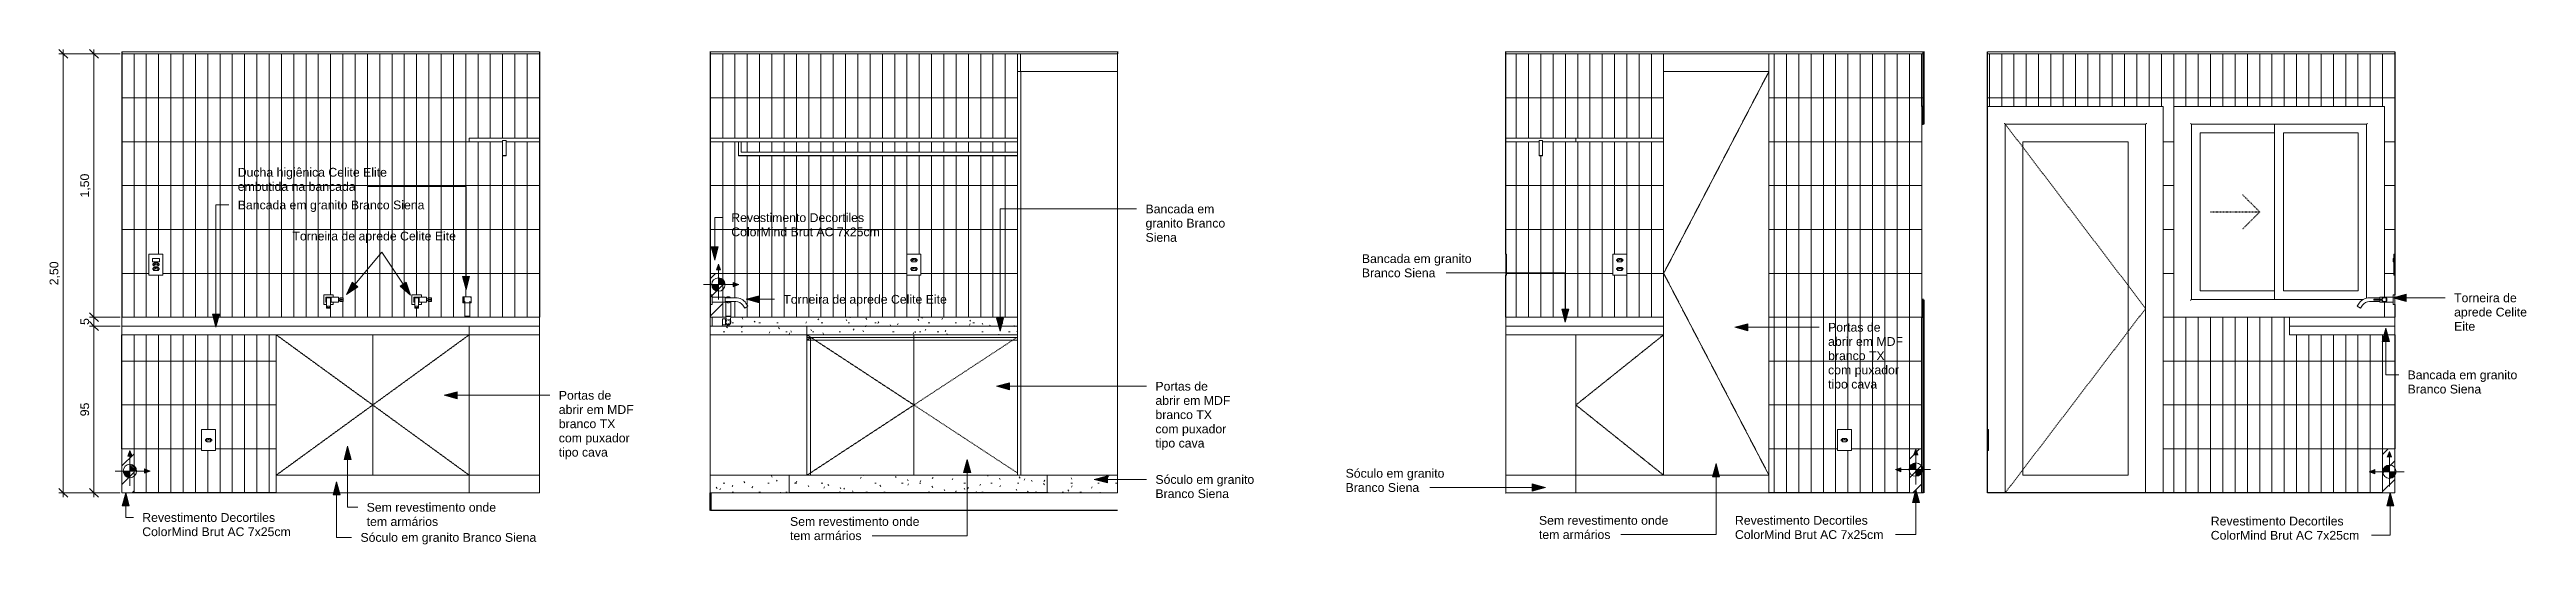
# Model space of a CAD drawing. Header units: millimetres. Extents: x -7376 to 9919, y -19320 to 2725.
# Drawn here: x -4194 to 9919, y -94 to 2725 of the extents above.
import ezdxf

# ---------------------------------------------------------------- set-up
doc = ezdxf.new("R2010")
doc.units = ezdxf.units.MM
doc.linetypes.add('Dash', pattern=[6.35, 3.175, -3.175])
doc.linetypes.add('Overhead', pattern=[3.96875, 2.38125, -1.5875])
for name, color, linetype, lineweight in [('A-ANNO-DIMS', 211, 'Continuous', 9), ('A-ANNO-DIMS-25', 211, 'Continuous', 9), ('A-ANNO-NOTE', 131, 'Continuous', 9), ('A-CLNG', 13, 'Continuous', 9), ('A-DETL-GENF', 92, 'Continuous', 9), ('A-DETL-THIN', 151, 'Continuous', 9), ('A-DOOR', 31, 'Continuous', 9), ('A-DOOR-HDLN', 31, 'Dash', 9), ('A-FLOR', 192, 'Continuous', 25), ('A-FLOR-OVHD', 1, 'Overhead', 9), ('A-GLAZ', 151, 'Continuous', 9), ('A-GLAZ-HDLN', 1, 'Dash', 25), ('A-WALL', 113, 'Continuous', 25), ('A-WALL-PATT', 111, 'Continuous', 25), ('C-BLDG-PADS', 91, 'Continuous', 9), ('E-ELEC-FIXT', 91, 'Continuous', 9), ('G-ANNO-TEXT', 231, 'Continuous', 9), ('I-FURN', 30, 'Continuous', 9), ('P-SANR-FIXT', 6, 'Continuous', 9), ('Q-CASE', 31, 'Continuous', 9), ('Q-CASE-HDLN', 31, 'Dash', 9)]:
    doc.layers.add(name, color=color, linetype=linetype, lineweight=lineweight)
doc.styles.add('@Arial Unicode MS', font='ARIALUNI.TTF', dxfattribs={"height": 50})
doc.styles.add('Arial_1', font='arial.ttf', dxfattribs={"height": 50})
doc.dimstyles.new('CRT_-__Metros_-_Linha_de_chamada_3_5_mm', dxfattribs={"dimscale": 304.8, "dimtxt": 50.292243, "dimasz": 0.164042, "dimexe": 0.082021, "dimexo": 0.0625, "dimgap": 0.04101, "dimtad": 1, "dimdec": 0, "dimlfac": 0.1, "dimdsep": 46, "dimtxsty": '@Arial Unicode MS', "dimblk1": 'OBLIQUE', "dimblk2": 'OBLIQUE', "dimsah": 1, "dimcen": 0.09, "dimdle": 0.082021, "dimazin": 0, "dimtfac": 1, "dimtdec": 4, "dimtix": 1, "dimtmove": 0, "dimatfit": 3, "dimfxl": 0.492126, "dimfxlon": 1, "dimtvp": 1, "dimtolj": 1, "dimtzin": 0, "dimarcsym": 2})
doc.dimstyles.new('CRT_-__Metros_-_Linha_de_chamada_3_5_mm_3', dxfattribs={"dimscale": 304.8, "dimtxt": 50.292243, "dimasz": 0.164042, "dimexe": 0.082021, "dimexo": 0.0625, "dimgap": 0.04101, "dimtad": 1, "dimlfac": 0.001, "dimrnd": 0.01, "dimzin": 0, "dimdsep": 46, "dimtxsty": '@Arial Unicode MS', "dimblk1": 'OBLIQUE', "dimblk2": 'OBLIQUE', "dimsah": 1, "dimcen": 0.09, "dimdle": 0.082021, "dimazin": 0, "dimtfac": 1, "dimtdec": 4, "dimtix": 1, "dimtmove": 0, "dimatfit": 3, "dimfxl": 0.492126, "dimfxlon": 1, "dimtvp": 1, "dimtolj": 1, "dimtzin": 0, "dimarcsym": 2})
pattern_1 = [(0, (0, 0), (203.2, 50.8), [8.382, -144.018, 8.382, -144.018, -812.8]), (0, (0, 0), (203.2, 50.8), [-304.8, 8.382, -296.418, 8.382, -144.018, -355.6]), (0, (0, 0), (203.2, 50.8), [-762, 8.382, -93.218, 8.382, -245.618]), (120, (76.2, 25.4), (-145.5941, 150.57636), [8.382, -144.018, 8.382, -144.018, -812.8]), (120, (76.2, 25.4), (-145.5941, 150.57636), [-304.8, 8.382, -296.418, 8.382, -144.018, -355.6]), (120, (76.2, 25.4), (-145.5941, 150.57636), [-762, 8.382, -93.218, 8.382, -245.618]), (240, (101.6, 127), (-57.6059, -201.37636), [8.382, -144.018, 8.382, -144.018, -812.8]), (240, (101.6, 127), (-57.6059, -201.37636), [-304.8, 8.382, -296.418, 8.382, -144.018, -355.6]), (240, (101.6, 127), (-57.6059, -201.37636), [-762, 8.382, -93.218, 8.382, -245.618])]

msp = doc.modelspace()

# ---------------------------------------------------------------- texts
at = {"layer": 'G-ANNO-TEXT', "color": 7, "char_height": 50, "attachment_point": 1, "style": 'Arial_1'}
for s, insert, width in [('Ducha higiênica Celite Elite ', (-3121.92, 2050.908), 1084.28234), ('embutida na bancada', (-3121.92, 1969.88), 833.755), ('Bancada em granito Branco Siena', (-3121.92, 1864.644), 1320.78016), ('Bancada em ', (2050.545, 1841.927), 511.07578), ('ColorMind Brut AC 7x25cm', (-309.827, 1711.314), 1048.20641), ('Revestimento Decortiles ', (-309.827, 1792.343), 968.03766), ('granito Branco ', (2050.545, 1760.898), 587.23609), ('Torneira de aprede Celite Eite', (-2810.296, 1687.533), 1154.43), ('Siena', (2050.545, 1679.869), 222.46828), ('Bancada em granito ', (3283.274, 1558.724), 799.68328), ('Branco Siena', (3283.274, 1477.695), 521.09687), ('Torneira de aprede Celite Eite', (-13.322, 1327.143), 1154.43), ('Torneira de ', (9506.807, 1335.428), 464.97875), ('Portas de ', (5939.781, 1167.953), 394.83109), ('aprede Celite ', (9506.807, 1254.4), 539.13484), ('Eite', (9506.807, 1173.371), 150.31641), ('abrir em MDF ', (5939.781, 1086.924), 543.14328), ('branco TX ', (5939.781, 1005.896), 422.89016), ('com puxador ', (5939.781, 924.867), 525.10531), ('Bancada em granito ', (9241.791, 896.649), 799.68328), ('Portas de ', (-1292.563, 780.214), 394.83109), ('abrir em MDF ', (2107.028, 750.897), 543.14328), ('Portas de ', (2107.028, 831.926), 394.83109), ('tipo cava', (5939.781, 843.838), 350.73828), ('Branco Siena', (9241.791, 815.62), 521.09687), ('abrir em MDF ', (-1292.563, 699.186), 543.14328), ('branco TX ', (-1292.563, 618.157), 422.89016), ('com puxador ', (2107.028, 588.84), 525.10531), ('branco TX ', (2107.028, 669.869), 422.89016), ('tipo cava', (-1292.563, 456.1), 350.73828), ('com puxador ', (-1292.563, 537.128), 525.10531), ('tipo cava', (2107.028, 507.811), 350.73828), ('Sóculo em granito ', (2107.028, 300.868), 723.52297), ('Sóculo em granito ', (3190.709, 335.945), 723.52297), ('Sem revestimento onde ', (-2387.466, 142.075), 941.98281), ('Branco Siena', (2107.028, 219.839), 521.09687), ('Branco Siena', (3190.709, 254.916), 521.09687), ('ColorMind Brut AC 7x25cm', (-3666.027, 3.148), 1048.20641), ('Revestimento Decortiles ', (-3666.027, 84.177), 968.03766), ('tem armários', (-2387.466, 61.046), 505.06313), ('Sem revestimento onde ', (24.945, 61.568), 941.98281), ('Sem revestimento onde ', (4292.262, 67.778), 941.98281), ('Revestimento Decortiles ', (5409.186, 67.778), 968.03766), ('Revestimento Decortiles ', (8120.393, 63.762), 968.03766), ('Sóculo em granito Branco Siena', (-2422.663, -29.32), 1244.61984), ('tem armários', (24.945, -19.461), 505.06313), ('tem armários', (4292.262, -13.251), 505.06313), ('ColorMind Brut AC 7x25cm', (5409.186, -13.251), 1048.20641), ('ColorMind Brut AC 7x25cm', (8120.393, -17.267), 1048.20641)]:
    msp.add_mtext(s, dxfattribs=dict(at, insert=insert, width=width))

# ---------------------------------------------------------------- blocks, each defined once
blk = doc.blocks.new('Torneira de Parede Elite - Único-4610672-ELEVAÇÃO 2 LAVANDERIA')
at = {"layer": 'P-SANR-FIXT'}
for p, q in [((-17934, 1327), (-17989, 1327)), ((-17989, 1327), (-17989, 1272)), ((-17989, 1272), (-17973, 1272)), ((-17947, 1315), (-17977, 1315)), ((-17977, 1315), (-17977, 1285)), ((-17977, 1285), (-17973, 1285)), ((-17951, 1311), (-17973, 1311)), ((-17973, 1281), (-17973, 1311)), ((-17973, 1281), (-17973, 1264)), ((-17951, 1311), (-17951, 1281)), ((-17951, 1285), (-17947, 1285)), ((-17951, 1264), (-17951, 1281)), ((-17951, 1272), (-17934, 1272)), ((-17947, 1285), (-17947, 1315)), ((-17905, 1314), (-17945, 1314)), ((-17945, 1286), (-17905, 1286)), ((-17934, 1314), (-17934, 1327)), ((-17934, 1272), (-17934, 1286)), ((-17905, 1314), (-17905, 1286)), ((-17896, 1305), (-17905, 1305)), ((-17905, 1295), (-17896, 1295)), ((-17878, 1310), (-17896, 1310)), ((-17896, 1307), (-17896, 1310)), ((-17896, 1304), (-17896, 1307)), ((-17896, 1303), (-17896, 1304)), ((-17878, 1303), (-17896, 1303)), ((-17896, 1297), (-17896, 1303)), ((-17896, 1303), (-17896, 1303)), ((-17896, 1297), (-17878, 1297)), ((-17896, 1296), (-17896, 1297)), ((-17896, 1297), (-17896, 1297)), ((-17896, 1292), (-17896, 1296)), ((-17896, 1290), (-17896, 1292)), ((-17896, 1290), (-17878, 1290)), ((-17878, 1310), (-17878, 1307)), ((-17878, 1307), (-17878, 1304)), ((-17878, 1304), (-17878, 1303)), ((-17878, 1303), (-17878, 1303)), ((-17878, 1303), (-17878, 1297)), ((-17878, 1297), (-17878, 1297)), ((-17878, 1297), (-17878, 1296)), ((-17878, 1296), (-17878, 1292)), ((-17878, 1292), (-17878, 1290)), ((-17951, 1264), (-17973, 1264)), ((-17973, 1264), (-17973, 1252)), ((-17973, 1252), (-17951, 1252)), ((-17951, 1252), (-17951, 1264))]:
    blk.add_line(p, q, dxfattribs=at)
at = {"layer": 'P-SANR-FIXT', "flags": 128}
for points in [[(-17947, 1315), (-17947, 1315), (-17947, 1315), (-17947, 1315), (-17947, 1315), (-17947, 1315), (-17947, 1315), (-17947, 1315), (-17947, 1314), (-17947, 1314), (-17946, 1314), (-17946, 1314), (-17946, 1314), (-17946, 1314), (-17946, 1314), (-17946, 1314), (-17946, 1314), (-17946, 1314), (-17946, 1314), (-17946, 1314), (-17946, 1314), (-17946, 1314), (-17946, 1314), (-17946, 1314), (-17946, 1314), (-17946, 1314), (-17946, 1314), (-17946, 1314), (-17946, 1314), (-17946, 1314), (-17946, 1314), (-17946, 1314), (-17946, 1314), (-17945, 1314), (-17945, 1314), (-17945, 1314), (-17945, 1314), (-17945, 1314), (-17945, 1314), (-17945, 1314)], [(-17945, 1286), (-17945, 1286), (-17945, 1286), (-17945, 1286), (-17945, 1286), (-17945, 1286), (-17946, 1286), (-17946, 1286), (-17946, 1286), (-17946, 1286), (-17946, 1286), (-17946, 1286), (-17946, 1286), (-17946, 1286), (-17946, 1286), (-17946, 1286), (-17946, 1286), (-17946, 1286), (-17946, 1286), (-17946, 1286), (-17946, 1286), (-17946, 1286), (-17946, 1286), (-17946, 1286), (-17946, 1286), (-17946, 1286), (-17946, 1286), (-17946, 1286), (-17946, 1286), (-17947, 1286), (-17947, 1286), (-17947, 1285), (-17947, 1285), (-17947, 1285), (-17947, 1285), (-17947, 1285), (-17947, 1285), (-17947, 1285), (-17947, 1285)]]:
    blk.add_lwpolyline(points, dxfattribs=at)
at = {"layer": 'P-SANR-FIXT'}
for centre, start_param, end_param in [((-17962, 1258), 1.570796, 4.712389), ((-17962, 1260), 3.403392, 4.712389), ((-17962, 1258), 4.712389, 7.853982), ((-17962, 1260), 4.712389, 6.021386)]:
    blk.add_ellipse(centre, major_axis=(9, 0), ratio=0.573576, start_param=start_param, end_param=end_param, dxfattribs=at)
blk = doc.blocks.new('Prateleira L - Branco-4611978-ELEVAÇÃO 2 LAVANDERIA')
at = {"layer": 'Q-CASE'}
for p, q in [((-16759.650772, 2220), (-17159.650772, 2220)), ((-17159.650772, 2220), (-17159.650772, 2200)), ((-17159.650772, 2200), (-16969.650772, 2200)), ((-16949.650772, 2200), (-16759.650772, 2200)), ((-16759.650772, 2200), (-16759.650772, 2220))]:
    blk.add_line(p, q, dxfattribs=at)
blk = doc.blocks.new('Cabideiro Iluminado - Branco-4614226-ELEVAÇÃO 2 LAVANDERIA')
at = {"layer": 'I-FURN', "color": 55}
for p, q in [((-16969.650772, 2121), (-16969.650772, 2206)), ((-16949.650772, 2206), (-16969.650772, 2206)), ((-16969.650772, 2120), (-16969.650772, 2121)), ((-16969.650772, 2121), (-16949.650772, 2121)), ((-16949.650772, 2121), (-16969.650772, 2121)), ((-16949.650772, 2120), (-16969.650772, 2120)), ((-16949.650772, 2206), (-16949.650772, 2121)), ((-16949.650772, 2121), (-16949.650772, 2120))]:
    blk.add_line(p, q, dxfattribs=at)
blk = doc.blocks.new('CRT_Tomadas e Interruptores - Tomada 10A 1s-4754426-ELEVAÇÃO 2 LAVANDERIA')
at = {"layer": 'E-ELEC-FIXT'}
for p, q in [((-18605, 560), (-18685, 560)), ((-18685, 560), (-18685, 440)), ((-18685, 440), (-18605, 440)), ((-18662, 502), (-18657, 508)), ((-18657, 492), (-18662, 498)), ((-18653, 509), (-18636, 509)), ((-18636, 491), (-18653, 491)), ((-18633, 508), (-18627, 502)), ((-18627, 498), (-18633, 492)), ((-18605, 440), (-18605, 560))]:
    blk.add_line(p, q, dxfattribs=at)
for centre, radius, start, end in [((-18660, 500), 3, 135, 225), ((-18653, 504), 5, 90, 135), ((-18653, 496), 5, 225, 270), ((-18654, 500), 2, 0, 180), ((-18654, 500), 2, 180, 0), ((-18645, 503), 2, 0, 180), ((-18645, 503), 2, 180, 0), ((-18635, 500), 2, 0, 180), ((-18635, 500), 2, 180, 0), ((-18636, 504), 5, 45, 90), ((-18636, 496), 5, 270, 315), ((-18629, 500), 3, 315, 45)]:
    blk.add_arc(centre, radius, start, end, dxfattribs=at)
blk = doc.blocks.new('CRT_Tomadas e Interruptores - Interruptor 1s _ Tomada 10A 2s-4802645-ELEVAÇÃO 2 LAVANDERIA')
at = {"layer": 'E-ELEC-FIXT'}
for p, q in [((-18905, 1560), (-18985, 1560)), ((-18985, 1560), (-18985, 1440)), ((-18905, 1440), (-18905, 1560)), ((-18985, 1440), (-18905, 1440)), ((-18965, 1535), (-18924, 1535)), ((-18965, 1535), (-18965, 1515)), ((-18924, 1515), (-18965, 1515)), ((-18962, 1502), (-18957, 1508)), ((-18957, 1492), (-18962, 1498)), ((-18962, 1477), (-18957, 1483)), ((-18957, 1467), (-18962, 1473)), ((-18953, 1509), (-18936, 1509)), ((-18936, 1491), (-18953, 1491)), ((-18953, 1484), (-18936, 1484)), ((-18936, 1466), (-18953, 1466)), ((-18933, 1508), (-18927, 1502)), ((-18927, 1498), (-18933, 1492)), ((-18933, 1483), (-18927, 1477)), ((-18927, 1473), (-18933, 1467)), ((-18924, 1535), (-18924, 1515))]:
    blk.add_line(p, q, dxfattribs=at)
for centre, radius, start, end in [((-18960, 1500), 3, 135, 225), ((-18960, 1475), 3, 135, 225), ((-18953, 1504), 5, 90, 135), ((-18953, 1496), 5, 225, 270), ((-18953, 1479), 5, 90, 135), ((-18953, 1471), 5, 225, 270), ((-18954, 1500), 2, 0, 180), ((-18954, 1500), 2, 180, 0), ((-18954, 1475), 2, 0, 180), ((-18954, 1475), 2, 180, 0), ((-18945, 1503), 2, 0, 180), ((-18945, 1503), 2, 180, 0), ((-18945, 1478), 2, 0, 180), ((-18945, 1478), 2, 180, 0), ((-18935, 1500), 2, 0, 180), ((-18935, 1500), 2, 180, 0), ((-18935, 1475), 2, 0, 180), ((-18935, 1475), 2, 180, 0), ((-18936, 1504), 5, 45, 90), ((-18936, 1496), 5, 270, 315), ((-18936, 1479), 5, 45, 90), ((-18936, 1471), 5, 270, 315), ((-18929, 1500), 3, 315, 45), ((-18929, 1475), 3, 315, 45)]:
    blk.add_arc(centre, radius, start, end, dxfattribs=at)
blk = doc.blocks.new('Ducha Higiênica Mix_Match - Cobre Escovado-4987926-ELEVAÇÃO 2 LAVANDERIA')
at = {"layer": 'P-SANR-FIXT', "color": 55}
for p, q in [((-17191, 1317), (-17197, 1317)), ((-17197, 1283), (-17191, 1283)), ((-17191, 1317), (-17191, 1283)), ((-17188, 1315), (-17191, 1315)), ((-17191, 1285), (-17188, 1285)), ((-17150, 1317), (-17188, 1317)), ((-17188, 1283), (-17188, 1317)), ((-17188, 1283), (-17150, 1283)), ((-17185, 1291), (-17185, 1206)), ((-17157, 1206), (-17157, 1291)), ((-17149, 1315), (-17154, 1315)), ((-17154, 1285), (-17149, 1285)), ((-17149, 1311), (-17150, 1311)), ((-17150, 1289), (-17149, 1289)), ((-17149, 1285), (-17149, 1315)), ((-17149, 1285), (-17149, 1315)), ((-17185, 1206), (-17183, 1206)), ((-17185, 1206), (-17157, 1206)), ((-17183, 1206), (-17184, 1205)), ((-17184, 1205), (-17184, 1200)), ((-17157, 1205), (-17184, 1205)), ((-17182, 1206), (-17183, 1206)), ((-17183, 1206), (-17158, 1206)), ((-17158, 1206), (-17159, 1206)), ((-17158, 1206), (-17157, 1206)), ((-17157, 1205), (-17158, 1206)), ((-17158, 1200), (-17157, 1205))]:
    blk.add_line(p, q, dxfattribs=at)
at = {"layer": 'P-SANR-FIXT', "color": 55, "flags": 128}
for points in [[(-17197, 1316), (-17197, 1316), (-17197, 1317), (-17197, 1317), (-17197, 1317), (-17197, 1317), (-17197, 1317), (-17197, 1317), (-17197, 1317), (-17197, 1317), (-17197, 1317), (-17197, 1317), (-17197, 1317), (-17197, 1317), (-17197, 1317), (-17197, 1317), (-17197, 1317), (-17197, 1317), (-17197, 1317), (-17197, 1317), (-17197, 1317), (-17197, 1317), (-17197, 1317), (-17197, 1317), (-17197, 1317), (-17197, 1317), (-17197, 1317), (-17197, 1317), (-17197, 1317), (-17197, 1317), (-17197, 1317), (-17197, 1317), (-17197, 1317), (-17197, 1317), (-17197, 1317), (-17197, 1317), (-17197, 1317), (-17197, 1317), (-17197, 1317), (-17197, 1317), (-17197, 1317)], [(-17197, 1284), (-17197, 1284), (-17197, 1284), (-17197, 1284), (-17197, 1284), (-17197, 1284), (-17197, 1284), (-17197, 1284), (-17197, 1284), (-17197, 1285), (-17197, 1285), (-17197, 1285), (-17197, 1285), (-17197, 1286), (-17197, 1286), (-17197, 1286), (-17197, 1287), (-17197, 1287), (-17197, 1288), (-17197, 1288), (-17197, 1289), (-17197, 1289), (-17197, 1289), (-17197, 1290), (-17197, 1291), (-17197, 1291), (-17197, 1292), (-17197, 1292), (-17197, 1293), (-17197, 1293), (-17197, 1294), (-17197, 1295), (-17197, 1295), (-17197, 1296), (-17197, 1297), (-17197, 1297), (-17197, 1298), (-17197, 1298), (-17197, 1299), (-17197, 1300), (-17197, 1300), (-17197, 1301), (-17197, 1302), (-17197, 1302), (-17197, 1303), (-17197, 1304), (-17197, 1304), (-17197, 1305), (-17197, 1306), (-17197, 1306), (-17197, 1307), (-17197, 1307), (-17197, 1308), (-17197, 1309), (-17197, 1309), (-17197, 1310), (-17197, 1310), (-17197, 1311), (-17197, 1311), (-17197, 1312), (-17197, 1312), (-17197, 1313), (-17197, 1313), (-17197, 1313), (-17197, 1314), (-17197, 1314), (-17197, 1314), (-17197, 1315), (-17197, 1315), (-17197, 1315), (-17197, 1316), (-17197, 1316), (-17197, 1316), (-17197, 1316), (-17197, 1316), (-17197, 1316), (-17197, 1316), (-17197, 1316), (-17197, 1316), (-17197, 1316)], [(-17197, 1316), (-17197, 1316), (-17197, 1316), (-17197, 1316), (-17197, 1316), (-17197, 1316), (-17197, 1316), (-17197, 1316), (-17197, 1316), (-17197, 1315), (-17197, 1315), (-17197, 1315), (-17197, 1315), (-17197, 1314), (-17197, 1314), (-17197, 1314), (-17197, 1313), (-17197, 1313), (-17197, 1312), (-17197, 1312), (-17197, 1311), (-17197, 1311), (-17197, 1310), (-17197, 1310), (-17197, 1309), (-17197, 1309), (-17197, 1308), (-17197, 1308), (-17197, 1307), (-17197, 1307), (-17197, 1306), (-17197, 1305), (-17197, 1305), (-17197, 1304), (-17197, 1303), (-17197, 1303), (-17197, 1302), (-17197, 1301), (-17197, 1301), (-17197, 1300), (-17197, 1300), (-17197, 1299), (-17197, 1298), (-17197, 1298), (-17197, 1297), (-17197, 1296), (-17197, 1296), (-17197, 1295), (-17197, 1294), (-17197, 1294), (-17197, 1293), (-17197, 1293), (-17197, 1292), (-17197, 1291), (-17197, 1291), (-17197, 1290), (-17197, 1290), (-17197, 1289), (-17197, 1289), (-17197, 1288), (-17197, 1288), (-17197, 1287), (-17197, 1287), (-17197, 1287), (-17197, 1286), (-17197, 1286), (-17197, 1286), (-17197, 1285), (-17197, 1285), (-17197, 1285), (-17197, 1284), (-17197, 1284), (-17197, 1284), (-17197, 1284), (-17197, 1284), (-17197, 1284), (-17197, 1284), (-17197, 1284), (-17197, 1284), (-17197, 1284)], [(-17197, 1283), (-17197, 1283), (-17197, 1283), (-17197, 1283), (-17197, 1283), (-17197, 1283), (-17197, 1283), (-17197, 1283), (-17197, 1283), (-17197, 1283), (-17197, 1283), (-17197, 1283), (-17197, 1283), (-17197, 1283), (-17197, 1283), (-17197, 1283), (-17197, 1283), (-17197, 1283), (-17197, 1283), (-17197, 1283), (-17197, 1283), (-17197, 1283), (-17197, 1283), (-17197, 1283), (-17197, 1283), (-17197, 1283), (-17197, 1283), (-17197, 1283), (-17197, 1283), (-17197, 1283), (-17197, 1283), (-17197, 1283), (-17197, 1283), (-17197, 1283), (-17197, 1283), (-17197, 1283), (-17197, 1283), (-17197, 1283), (-17197, 1283), (-17197, 1284), (-17197, 1284)], [(-17150, 1317), (-17150, 1317), (-17150, 1317), (-17150, 1317), (-17150, 1317), (-17150, 1317), (-17150, 1317), (-17150, 1317), (-17150, 1317), (-17150, 1317), (-17149, 1317), (-17149, 1317), (-17149, 1317), (-17149, 1317), (-17149, 1317), (-17149, 1317), (-17149, 1317), (-17149, 1317), (-17149, 1317), (-17149, 1317), (-17149, 1317), (-17149, 1317), (-17149, 1317), (-17149, 1317), (-17149, 1317), (-17149, 1317), (-17149, 1317), (-17149, 1317), (-17149, 1317), (-17149, 1317), (-17149, 1317), (-17149, 1317), (-17149, 1317), (-17149, 1317), (-17149, 1317), (-17149, 1317), (-17149, 1317), (-17149, 1317), (-17149, 1316), (-17149, 1316), (-17149, 1316)], [(-17149, 1284), (-17149, 1283), (-17149, 1283), (-17149, 1283), (-17149, 1283), (-17149, 1283), (-17149, 1283), (-17149, 1283), (-17149, 1283), (-17149, 1283), (-17149, 1283), (-17149, 1283), (-17149, 1283), (-17149, 1283), (-17149, 1283), (-17149, 1283), (-17149, 1283), (-17149, 1283), (-17149, 1283), (-17149, 1283), (-17149, 1283), (-17149, 1283), (-17149, 1283), (-17149, 1283), (-17149, 1283), (-17149, 1283), (-17149, 1283), (-17149, 1283), (-17149, 1283), (-17149, 1283), (-17150, 1283), (-17150, 1283), (-17150, 1283), (-17150, 1283), (-17150, 1283), (-17150, 1283), (-17150, 1283), (-17150, 1283), (-17150, 1283), (-17150, 1283), (-17150, 1283)], [(-17149, 1316), (-17149, 1316), (-17149, 1316), (-17149, 1316), (-17149, 1316), (-17149, 1316), (-17149, 1316), (-17149, 1316), (-17149, 1316), (-17149, 1315), (-17149, 1315), (-17149, 1315)], [(-17149, 1284), (-17149, 1284), (-17149, 1284), (-17149, 1284), (-17149, 1284), (-17149, 1284), (-17149, 1284), (-17149, 1284), (-17149, 1284), (-17149, 1285), (-17149, 1285), (-17149, 1285), (-17149, 1285), (-17149, 1286), (-17149, 1286), (-17149, 1286), (-17149, 1287), (-17149, 1287), (-17149, 1288), (-17149, 1288), (-17149, 1289), (-17149, 1289), (-17149, 1289), (-17149, 1290), (-17149, 1291), (-17149, 1291), (-17149, 1292), (-17149, 1292), (-17149, 1293), (-17149, 1293), (-17149, 1294), (-17149, 1295), (-17149, 1295), (-17149, 1296), (-17149, 1297), (-17149, 1297), (-17149, 1298), (-17149, 1298), (-17149, 1299), (-17149, 1300), (-17149, 1300), (-17149, 1301), (-17149, 1302), (-17149, 1302), (-17149, 1303), (-17149, 1304), (-17149, 1304), (-17149, 1305), (-17149, 1306), (-17149, 1306), (-17149, 1307), (-17149, 1307), (-17149, 1308), (-17149, 1309), (-17149, 1309), (-17149, 1310), (-17149, 1310), (-17149, 1311), (-17149, 1311), (-17149, 1312), (-17149, 1312), (-17149, 1313), (-17149, 1313), (-17149, 1313), (-17149, 1314), (-17149, 1314), (-17149, 1314), (-17149, 1315), (-17149, 1315), (-17149, 1315), (-17149, 1316), (-17149, 1316), (-17149, 1316), (-17149, 1316), (-17149, 1316), (-17149, 1316), (-17149, 1316), (-17149, 1316), (-17149, 1316), (-17149, 1316)], [(-17149, 1285), (-17149, 1285), (-17149, 1284), (-17149, 1284), (-17149, 1284), (-17149, 1284), (-17149, 1284), (-17149, 1284), (-17149, 1284), (-17149, 1284), (-17149, 1284), (-17149, 1284)]]:
    blk.add_lwpolyline(points, dxfattribs=at)
blk = doc.blocks.new('BANCADA LAVANDERIA - BANCADA LAVANDERIA-4419173-ELEVAÇÃO 3 LAVANDERIA')
at = {"layer": 'I-FURN'}
h = blk.add_hatch(dxfattribs=at)
h.set_pattern_fill('FP_1', color=256, style=0, pattern_type=2)
h.set_pattern_definition(pattern_1)
h.paths.add_polyline_path([(-7065, 1100), (-6515, 1100), (-6515, 1150), (-7065, 1150), (-7065, 1121)])
h = blk.add_hatch(dxfattribs=at)
h.set_pattern_fill('FP_10', color=256, style=0, pattern_type=2)
h.set_pattern_definition(pattern_1)
h.paths.add_polyline_path([(-7055, 1150), (-6967, 1150), (-6967, 1156), (-6971, 1156), (-6972, 1158), (-6974, 1156), (-6979, 1156), (-6995, 1156), (-6995, 1190), (-6975, 1190), (-6976, 1200), (-7055, 1200), (-7055, 1162)])
h.paths.add_polyline_path([(-6929, 1150), (-5315, 1150), (-5315, 1200), (-6950, 1200), (-6951, 1183), (-6949, 1181), (-6948, 1177), (-6948, 1172), (-6948, 1169), (-6950, 1165), (-6952, 1162), (-6954, 1161), (-6954, 1156), (-6959, 1156), (-6959, 1150), (-6933, 1150)])
h = blk.add_hatch(dxfattribs=at)
h.set_pattern_fill('FP_10', color=256, style=0, pattern_type=2)
h.set_pattern_definition(pattern_1)
h.paths.add_polyline_path([(-6515, 1100), (-5315, 1100), (-5315, 1150), (-6515, 1150), (-6515, 1100)])
h = blk.add_hatch(dxfattribs=at)
h.set_pattern_fill('FP_8', color=256, style=0, pattern_type=2)
h.set_pattern_definition(pattern_1)
h.paths.add_polyline_path([(-7065, 200), (-6615, 200), (-6615, 300), (-7065, 300), (-7065, 222)])
h = blk.add_hatch(dxfattribs=at)
h.set_pattern_fill('FP_8', color=256, style=0, pattern_type=2)
h.set_pattern_definition(pattern_1)
h.paths.add_polyline_path([(-5968, 200), (-5145, 200), (-5145, 300), (-6615, 300), (-6615, 200), (-5977, 200)])
h = blk.add_hatch(dxfattribs=at)
h.set_pattern_fill('FP_9', color=256, style=0, pattern_type=2)
h.set_pattern_definition(pattern_1)
h.paths.add_polyline_path([(-5145, 200), (-4745, 200), (-4745, 300), (-5145, 300), (-5145, 222)])
at = {"layer": 'I-FURN', "color": 55}
for p, q in [((-5297, 2700), (-4745, 2700)), ((-5297, 2700), (-5297, 2600)), ((-4745, 2600), (-4745, 2700)), ((-5315, 300), (-5315, 2600)), ((-5295, 2600), (-5315, 2600)), ((-4745, 2600), (-5297, 2600)), ((-5295, 2600), (-5295, 300)), ((-5295, 2600), (-4745, 2600)), ((-5295, 300), (-5295, 2600)), ((-4745, 300), (-4745, 2600)), ((-7065, 1150), (-7065, 1200)), ((-7065, 1150), (-6515, 1150)), ((-7065, 1100), (-7065, 1150)), ((-7055, 1150), (-7065, 1150)), ((-7055, 1150), (-7055, 1200)), ((-6995, 1200), (-6976, 1200)), ((-6950, 1200), (-5315, 1200)), ((-6515, 1100), (-6515, 1150)), ((-6515, 1150), (-5315, 1150)), ((-6515, 1100), (-7065, 1100)), ((-7065, 1100), (-7065, 300)), ((-6513, 1100), (-6515, 1100)), ((-6515, 1100), (-6515, 1070)), ((-6515, 300), (-6515, 1100)), ((-6515, 300), (-6515, 1070)), ((-6495, 1070), (-6515, 1070)), ((-6515, 1070), (-6495, 1070)), ((-6513, 1100), (-5905, 1100)), ((-6513, 1072), (-6513, 1100)), ((-6513, 1085), (-6497, 1085)), ((-6510, 1072), (-6513, 1072)), ((-6497, 1085), (-6510, 1072)), ((-6495, 1085), (-6497, 1085)), ((-6495, 1085), (-5905, 1085)), ((-6495, 1070), (-6495, 1085)), ((-5905, 1070), (-6495, 1070)), ((-6495, 1070), (-5905, 1070)), ((-6495, 1070), (-6495, 300)), ((-5905, 1085), (-5905, 1100)), ((-5905, 1100), (-5315, 1100)), ((-5905, 1100), (-5905, 1085)), ((-5905, 1070), (-5905, 1085)), ((-5905, 1085), (-5315, 1085)), ((-5905, 1085), (-5905, 1070)), ((-5315, 1070), (-5905, 1070)), ((-5905, 1070), (-5905, 300)), ((-5905, 1070), (-5315, 1070)), ((-5905, 300), (-5905, 1070)), ((-6515, 300), (-7065, 300)), ((-7065, 300), (-6615, 300)), ((-7065, 200), (-7065, 300)), ((-6615, 200), (-6615, 300)), ((-6495, 300), (-6515, 300)), ((-6495, 300), (-5905, 300)), ((-5905, 300), (-5315, 300)), ((-5295, 300), (-5315, 300)), ((-4745, 300), (-5295, 300)), ((-5145, 300), (-4745, 300)), ((-5145, 200), (-5145, 300)), ((-4745, 200), (-4745, 300)), ((-6615, 200), (-7065, 200)), ((-4745, 200), (-5145, 200))]:
    blk.add_line(p, q, dxfattribs=at)
at = {"layer": 'I-FURN', "color": 9}
for p, q in [((-7065, 1200), (-7055, 1200)), ((-7055, 1200), (-6995, 1200))]:
    blk.add_line(p, q, dxfattribs=at)
at = {"layer": 'Q-CASE-HDLN'}
for p, q in [((-5315, 1087), (-5905, 700)), ((-5905, 700), (-5315, 313))]:
    blk.add_line(p, q, dxfattribs=at)
blk = doc.blocks.new('Torneira de Parede Elite - Único-4610672-ELEVAÇÃO 3 LAVANDERIA')
at = {"layer": 'P-SANR-FIXT'}
for p, q in [((-7065, 1272), (-7065, 1327)), ((-7065, 1327), (-7055, 1327)), ((-7065, 1272), (-7055, 1272)), ((-7055, 1327), (-7055, 1272)), ((-6995, 1315), (-7055, 1315)), ((-6995, 1285), (-7055, 1285)), ((-6980, 1315), (-6995, 1315)), ((-6980, 1285), (-6995, 1285)), ((-6980, 1315), (-6980, 1285)), ((-6980, 1311), (-6920, 1311)), ((-6920, 1289), (-6980, 1289)), ((-6862, 1281), (-6851, 1264)), ((-6880, 1268), (-6869, 1252)), ((-6851, 1264), (-6869, 1252))]:
    blk.add_line(p, q, dxfattribs=at)
for radius in [71, 49]:
    blk.add_arc((-6920, 1240), radius, 35, 90, dxfattribs=at)
blk = doc.blocks.new('Prateleira L - Branco-4611978-ELEVAÇÃO 3 LAVANDERIA')
at = {"layer": 'Q-CASE', "color": 55}
for p, q in [((-7065, 2220), (-5315, 2220)), ((-5315, 2200), (-7065, 2200))]:
    blk.add_line(p, q, dxfattribs=at)
blk = doc.blocks.new('Cabideiro Iluminado - Branco-4614226-ELEVAÇÃO 3 LAVANDERIA')
at = {"layer": 'I-FURN', "color": 55}
for p, q in [((-6905, 2200), (-6905, 2121)), ((-5315, 2121), (-6905, 2121)), ((-6905, 2121), (-6905, 2120)), ((-6905, 2121), (-5315, 2121)), ((-6905, 2120), (-5315, 2120)), ((-6890, 2141), (-6890, 2200)), ((-5315, 2141), (-6890, 2141))]:
    blk.add_line(p, q, dxfattribs=at)
blk = doc.blocks.new('CRT_Tomadas e Interruptores - Tomada 10A 2s-4802408-ELEVAÇÃO 3 LAVANDERIA')
at = {"layer": 'E-ELEC-FIXT'}
for p, q in [((-5865, 1560), (-5945, 1560)), ((-5945, 1560), (-5945, 1440)), ((-5865, 1440), (-5865, 1560)), ((-5945, 1440), (-5865, 1440)), ((-5922, 1527), (-5917, 1533)), ((-5917, 1517), (-5922, 1523)), ((-5922, 1477), (-5917, 1483)), ((-5917, 1467), (-5922, 1473)), ((-5913, 1534), (-5896, 1534)), ((-5896, 1516), (-5913, 1516)), ((-5913, 1484), (-5896, 1484)), ((-5896, 1466), (-5913, 1466)), ((-5893, 1533), (-5887, 1527)), ((-5887, 1523), (-5893, 1517)), ((-5893, 1483), (-5887, 1477)), ((-5887, 1473), (-5893, 1467))]:
    blk.add_line(p, q, dxfattribs=at)
for centre, radius, start, end in [((-5920, 1525), 3, 135, 225), ((-5920, 1475), 3, 135, 225), ((-5913, 1529), 5, 90, 135), ((-5913, 1521), 5, 225, 270), ((-5913, 1479), 5, 90, 135), ((-5913, 1471), 5, 225, 270), ((-5914, 1525), 2, 0, 180), ((-5914, 1525), 2, 180, 0), ((-5914, 1475), 2, 0, 180), ((-5914, 1475), 2, 180, 0), ((-5905, 1528), 2, 0, 180), ((-5905, 1528), 2, 180, 0), ((-5905, 1478), 2, 0, 180), ((-5905, 1478), 2, 180, 0), ((-5895, 1525), 2, 0, 180), ((-5895, 1525), 2, 180, 0), ((-5895, 1475), 2, 0, 180), ((-5895, 1475), 2, 180, 0), ((-5896, 1529), 5, 45, 90), ((-5896, 1521), 5, 270, 315), ((-5896, 1479), 5, 45, 90), ((-5896, 1471), 5, 270, 315), ((-5889, 1525), 3, 315, 45), ((-5889, 1475), 3, 315, 45)]:
    blk.add_arc(centre, radius, start, end, dxfattribs=at)
blk = doc.blocks.new('Ducha Higiênica Mix_Match - Cobre Escovado-4987926-ELEVAÇÃO 3 LAVANDERIA')
at = {"layer": 'P-SANR-FIXT', "color": 55}
for p, q in [((-6977, 1289), (-6977, 1206)), ((-6949, 1206), (-6949, 1289)), ((-6978, 1190), (-6995, 1190)), ((-6995, 1173), (-6995, 1190)), ((-6995, 1156), (-6995, 1173)), ((-6995, 1156), (-6978, 1156)), ((-6977, 1190), (-6978, 1190)), ((-6978, 1190), (-6978, 1189)), ((-6978, 1188), (-6978, 1188)), ((-6978, 1188), (-6978, 1180)), ((-6978, 1185), (-6978, 1185)), ((-6978, 1180), (-6978, 1179)), ((-6978, 1179), (-6978, 1173)), ((-6978, 1173), (-6978, 1167)), ((-6978, 1167), (-6978, 1166)), ((-6978, 1166), (-6978, 1158)), ((-6978, 1161), (-6978, 1161)), ((-6978, 1158), (-6978, 1157)), ((-6978, 1157), (-6978, 1156)), ((-6978, 1156), (-6977, 1156)), ((-6977, 1206), (-6975, 1206)), ((-6977, 1206), (-6963, 1206)), ((-6977, 1190), (-6974, 1190)), ((-6974, 1156), (-6977, 1156)), ((-6975, 1206), (-6976, 1205)), ((-6976, 1205), (-6973, 1175)), ((-6963, 1205), (-6976, 1205)), ((-6974, 1206), (-6972, 1206)), ((-6973, 1168), (-6971, 1156)), ((-6972, 1206), (-6963, 1206)), ((-6971, 1156), (-6963, 1156)), ((-6967, 1156), (-6967, 1150)), ((-6963, 1206), (-6949, 1206)), ((-6963, 1206), (-6954, 1206)), ((-6949, 1205), (-6963, 1205)), ((-6963, 1156), (-6954, 1156)), ((-6959, 1150), (-6959, 1156)), ((-6955, 1186), (-6955, 1186)), ((-6954, 1206), (-6951, 1206)), ((-6954, 1156), (-6949, 1205)), ((-6950, 1206), (-6949, 1206)), ((-6949, 1205), (-6950, 1206))]:
    blk.add_line(p, q, dxfattribs=at)
at = {"layer": 'P-SANR-FIXT', "color": 55, "flags": 128}
for points in [[(-6963, 1317), (-6963, 1317), (-6964, 1317), (-6965, 1317), (-6965, 1317), (-6966, 1317), (-6967, 1317), (-6967, 1316), (-6968, 1316), (-6969, 1316), (-6969, 1316), (-6970, 1315), (-6971, 1315), (-6971, 1315), (-6972, 1314), (-6972, 1314), (-6973, 1314), (-6973, 1313), (-6974, 1313), (-6974, 1312), (-6975, 1312), (-6975, 1311), (-6976, 1311)], [(-6976, 1289), (-6975, 1288), (-6975, 1288), (-6974, 1287), (-6974, 1287), (-6973, 1287), (-6973, 1286), (-6972, 1286), (-6971, 1285), (-6971, 1285), (-6970, 1285), (-6970, 1284), (-6969, 1284), (-6968, 1284), (-6968, 1284), (-6967, 1284), (-6966, 1283), (-6966, 1283), (-6965, 1283), (-6964, 1283), (-6964, 1283), (-6963, 1283), (-6963, 1283)], [(-6950, 1311), (-6950, 1312), (-6951, 1312), (-6951, 1313), (-6952, 1313), (-6952, 1313), (-6953, 1314), (-6953, 1314), (-6954, 1315), (-6955, 1315), (-6955, 1315), (-6956, 1316), (-6956, 1316), (-6957, 1316), (-6958, 1316), (-6958, 1316), (-6959, 1317), (-6960, 1317), (-6960, 1317), (-6961, 1317), (-6962, 1317), (-6962, 1317), (-6963, 1317)], [(-6963, 1283), (-6962, 1283), (-6961, 1283), (-6961, 1283), (-6960, 1283), (-6959, 1283), (-6959, 1283), (-6958, 1284), (-6957, 1284), (-6957, 1284), (-6956, 1284), (-6955, 1285), (-6955, 1285), (-6954, 1285), (-6954, 1286), (-6953, 1286), (-6953, 1286), (-6952, 1287), (-6952, 1287), (-6951, 1288), (-6951, 1288), (-6950, 1289), (-6950, 1289)]]:
    blk.add_lwpolyline(points, dxfattribs=at)
at = {"layer": 'P-SANR-FIXT', "color": 55}
for start, end in [(130.5531, 139.0333), (130.5531, 139.0333), (220.7457, 229.4469), (220.7457, 229.4469), (109.3053, 113.9253), (109.3053, 113.9253), (246.0747, 250.6946), (246.0747, 250.6946), (66.603, 70.6946), (66.603, 70.6946), (289.3053, 294.7194), (289.3053, 294.7194), (40.8281, 49.4469), (40.8281, 49.4469), (310.5531, 319.0333), (310.5531, 319.0333)]:
    blk.add_arc((-6963, 1300), 17, start, end, dxfattribs=at)
for points, knots in [([(-6974, 1156), (-6974, 1156), (-6974, 1157), (-6974, 1157), (-6973, 1157), (-6973, 1157), (-6972, 1158), (-6972, 1158), (-6972, 1158), (-6972, 1158), (-6971, 1158), (-6971, 1159), (-6970, 1159), (-6969, 1160), (-6968, 1160), (-6968, 1160), (-6968, 1160), (-6967, 1160), (-6967, 1160), (-6966, 1161), (-6965, 1161), (-6964, 1161), (-6963, 1161), (-6963, 1162), (-6962, 1162), (-6961, 1162), (-6959, 1161), (-6958, 1161), (-6957, 1161)], [-0.4444444, -0.4444444, -0.4444444, -0.4444444, -0.4305556, -0.4166667, -0.3888889, -0.3611111, -0.3472222, -0.3402778, -0.3333333, -0.3263889, -0.3194444, -0.3055556, -0.2777778, -0.25, -0.2361111, -0.2291667, -0.2222222, -0.2152778, -0.2083333, -0.1944444, -0.1666667, -0.1388889, -0.125, -0.1111111, -0.0972222, -0.0833333, -0.0555556, 0, 0, 0, 0]), ([(-6974, 1156), (-6974, 1156), (-6974, 1156), (-6974, 1156), (-6974, 1156), (-6974, 1156), (-6974, 1156), (-6974, 1156), (-6974, 1156)], [-0.5555556, -0.5555556, -0.5555556, -0.5555556, -0.5416667, -0.5277778, -0.5, -0.4722222, -0.4583333, -0.4444444, -0.4444444, -0.4444444, -0.4444444]), ([(-6966, 1185), (-6966, 1185), (-6967, 1185), (-6967, 1185), (-6967, 1186), (-6967, 1186)], [-0.81772707, -0.81772707, -0.81772707, -0.81772707, -0.80555556, -0.79166667, -0.78472222, -0.78472222, -0.78472222, -0.78472222]), ([(-6958, 1185), (-6958, 1185), (-6960, 1184), (-6961, 1184), (-6962, 1184), (-6963, 1184), (-6963, 1184), (-6964, 1185), (-6965, 1185), (-6965, 1185)], [-0.9868585, -0.9868585, -0.9868585, -0.9868585, -0.9444444, -0.9166667, -0.9027778, -0.8888889, -0.875, -0.8611111, -0.8333333, -0.8333333, -0.8333333, -0.8333333]), ([(-6948, 1173), (-6948, 1174), (-6948, 1176), (-6949, 1179), (-6949, 1180), (-6950, 1181), (-6951, 1182), (-6952, 1183), (-6953, 1184), (-6954, 1185), (-6954, 1186), (-6955, 1186)], [-1, -1, -1, -1, -0.75, -0.625, -0.5, -0.4375, -0.375, -0.25, -0.1875, -0.125, 0, 0, 0, 0]), ([(-6955, 1160), (-6954, 1160), (-6954, 1161), (-6953, 1162), (-6952, 1162), (-6951, 1163), (-6950, 1165), (-6949, 1166), (-6949, 1167), (-6948, 1170), (-6948, 1172), (-6948, 1173)], [-1, -1, -1, -1, -0.875, -0.8125, -0.75, -0.625, -0.5625, -0.5, -0.375, -0.25, 0, 0, 0, 0])]:
    blk.add_open_spline(points, degree=3, knots=knots, dxfattribs=at)
for points in [[(-6968, 1186), (-6968, 1186), (-6968, 1186), (-6968, 1186), (-6968, 1186)], [(-6957, 1185), (-6957, 1185), (-6958, 1185), (-6958, 1185)], [(-6955, 1186), (-6955, 1186), (-6956, 1186), (-6957, 1185), (-6957, 1185)], [(-6957, 1161), (-6957, 1161), (-6956, 1160), (-6955, 1160), (-6955, 1160)]]:
    blk.add_open_spline(points, degree=3, dxfattribs=at)
blk = doc.blocks.new('CRT_POR_Abrir_1 Folha_Madeira e Vidro - 80 x 210  cm-3550694-ELEVAÇÃO 4 LAVANDERIA')
at = {"layer": 'A-DOOR'}
blk.add_line((19129.650772, 450), (19129.650772, 1200), dxfattribs=at)
blk = doc.blocks.new('CRT_JAN_Correr_Vidro e Madeira_2 Folhas - 100x100 cm-3976170-ELEVAÇÃO 4 LAVANDERIA')
at = {"layer": 'A-GLAZ', "lineweight": 25}
for p, q in [((19140, 2400), (19130, 2400)), ((19130, 2400), (19130, 2304)), ((19140, 2300), (19140, 2400)), ((19135, 2299), (19140, 2299)), ((19140, 2300), (19140, 2300)), ((19130, 1296), (19130, 1200)), ((19140, 1301), (19135, 1301)), ((19140, 1200), (19140, 1300)), ((19140, 1300), (19140, 1300)), ((19130, 1200), (19140, 1200))]:
    blk.add_line(p, q, dxfattribs=at)
at = {"layer": 'A-GLAZ'}
blk.add_line((19130, 2304), (19130, 1296), dxfattribs=at)
at = {"layer": 'A-GLAZ', "lineweight": 25}
for centre, start, end in [((19135, 2304), 180, 270), ((19135, 1296), 90, 180)]:
    blk.add_arc(centre, 5, start, end, dxfattribs=at)
at = {"layer": 'A-GLAZ'}
for points, knots in [([(19135, 2299), (19134, 2299), (19134, 2299), (19133, 2299), (19132, 2300), (19132, 2300), (19131, 2300), (19131, 2301), (19131, 2301), (19130, 2301), (19130, 2302), (19130, 2302), (19130, 2303), (19130, 2304), (19130, 2304)], [-1, -1, -1, -1, -0.833333, -0.75, -0.666667, -0.583333, -0.541667, -0.5, -0.416667, -0.375, -0.333333, -0.25, -0.166667, 0, 0, 0, 0]), ([(19130, 1296), (19130, 1296), (19130, 1297), (19130, 1298), (19130, 1298), (19130, 1299), (19131, 1299), (19131, 1299), (19131, 1300), (19132, 1300), (19132, 1300), (19133, 1301), (19134, 1301), (19134, 1301), (19135, 1301)], [0, 0, 0, 0, 0.166667, 0.25, 0.333333, 0.375, 0.416667, 0.5, 0.541667, 0.583333, 0.666667, 0.75, 0.833333, 1, 1, 1, 1])]:
    blk.add_open_spline(points, degree=3, knots=knots, dxfattribs=at)
blk = doc.blocks.new('Prateleira L - Branco-4611978-ELEVAÇÃO 4 LAVANDERIA')
at = {"layer": 'Q-CASE'}
for p, q in [((17159.650772, 2220), (16759.650772, 2220)), ((16759.650772, 2220), (16759.650772, 2200)), ((16759.650772, 2200), (16949.650772, 2200)), ((16969.650772, 2200), (17159.650772, 2200)), ((17159.650772, 2200), (17159.650772, 2220))]:
    blk.add_line(p, q, dxfattribs=at)
at = {"layer": 'Q-CASE', "color": 55}
for p, q in [((17159.650772, 2220), (17659.650772, 2220)), ((17659.650772, 2200), (17159.650772, 2200))]:
    blk.add_line(p, q, dxfattribs=at)
blk = doc.blocks.new('Cabideiro Iluminado - Branco-4614226-ELEVAÇÃO 4 LAVANDERIA')
at = {"layer": 'I-FURN', "color": 55}
for p, q in [((16949.650772, 2121), (16949.650772, 2206)), ((16949.650772, 2206), (16969.650772, 2206)), ((16949.650772, 2120), (16949.650772, 2121)), ((16949.650772, 2121), (16969.650772, 2121)), ((16969.650772, 2121), (16949.650772, 2121)), ((16949.650772, 2120), (16969.650772, 2120)), ((16969.650772, 2206), (16969.650772, 2121)), ((16969.650772, 2121), (16969.650772, 2120))]:
    blk.add_line(p, q, dxfattribs=at)
blk = doc.blocks.new('CRT_Tomadas e Interruptores - Tomada 10A 2s-4802408-ELEVAÇÃO 4 LAVANDERIA')
at = {"layer": 'E-ELEC-FIXT'}
for p, q in [((16759, 1555), (16760, 1555)), ((16760, 1440), (16760, 1560)), ((16760, 1560), (16765, 1560)), ((16765, 1560), (16765, 1440)), ((16759, 1445), (16760, 1445)), ((16760, 1440), (16765, 1440))]:
    blk.add_line(p, q, dxfattribs=at)
blk = doc.blocks.new('CRT_Tomadas e Interruptores - Tomada 10A 2s-V1-ELEVAÇÃO 4 LAVANDERIA')
at = {"layer": 'E-ELEC-FIXT'}
for p, q in [((17450, 1560), (17370, 1560)), ((17370, 1560), (17370, 1440)), ((17450, 1440), (17450, 1560)), ((17370, 1440), (17450, 1440)), ((17392, 1527), (17398, 1533)), ((17398, 1517), (17392, 1523)), ((17392, 1477), (17398, 1483)), ((17398, 1467), (17392, 1473)), ((17401, 1534), (17418, 1534)), ((17418, 1516), (17401, 1516)), ((17401, 1484), (17418, 1484)), ((17418, 1466), (17401, 1466)), ((17422, 1533), (17427, 1527)), ((17427, 1523), (17422, 1517)), ((17422, 1483), (17427, 1477)), ((17427, 1473), (17422, 1467))]:
    blk.add_line(p, q, dxfattribs=at)
for centre, radius, start, end in [((17394, 1525), 3, 135, 225), ((17394, 1475), 3, 135, 225), ((17401, 1529), 5, 90, 135), ((17400, 1525), 2, 0, 180), ((17400, 1525), 2, 180, 0), ((17401, 1521), 5, 225, 270), ((17401, 1479), 5, 90, 135), ((17400, 1475), 2, 0, 180), ((17400, 1475), 2, 180, 0), ((17401, 1471), 5, 225, 270), ((17410, 1528), 2, 0, 180), ((17410, 1528), 2, 180, 0), ((17410, 1478), 2, 0, 180), ((17410, 1478), 2, 180, 0), ((17419, 1525), 2, 0, 180), ((17419, 1525), 2, 180, 0), ((17419, 1475), 2, 0, 180), ((17419, 1475), 2, 180, 0), ((17418, 1529), 5, 45, 90), ((17418, 1521), 5, 270, 315), ((17418, 1479), 5, 45, 90), ((17418, 1471), 5, 270, 315), ((17425, 1525), 3, 315, 45), ((17425, 1475), 3, 315, 45)]:
    blk.add_arc(centre, radius, start, end, dxfattribs=at)
blk = doc.blocks.new('CRT_Tomadas e Interruptores - Tomada 10A 1s-4754426-ELEVAÇÃO 4 LAVANDERIA')
at = {"layer": 'E-ELEC-FIXT'}
for p, q in [((18730, 560), (18650, 560)), ((18650, 560), (18650, 440)), ((18650, 440), (18730, 440)), ((18672, 502), (18678, 508)), ((18678, 492), (18672, 498)), ((18681, 509), (18698, 509)), ((18698, 491), (18681, 491)), ((18702, 508), (18707, 502)), ((18707, 498), (18702, 492)), ((18730, 440), (18730, 560))]:
    blk.add_line(p, q, dxfattribs=at)
for centre, radius, start, end in [((18674, 500), 3, 135, 225), ((18681, 504), 5, 90, 135), ((18680, 500), 2, 0, 180), ((18680, 500), 2, 180, 0), ((18681, 496), 5, 225, 270), ((18690, 503), 2, 0, 180), ((18690, 503), 2, 180, 0), ((18699, 500), 2, 0, 180), ((18699, 500), 2, 180, 0), ((18698, 504), 5, 45, 90), ((18698, 496), 5, 270, 315), ((18705, 500), 3, 315, 45)]:
    blk.add_arc(centre, radius, start, end, dxfattribs=at)
blk = doc.blocks.new('CRT_POR_Abrir_1 Folha_Madeira e Vidro - 80 x 210  cm-3550694-ELEVAÇÃO 5 LAVANDERIA')
at = {"layer": 'A-DOOR'}
for p, q in [((5745, 2400), (4745, 2400)), ((5745, 200), (5745, 2400)), ((4845, 200), (4845, 2300)), ((4845, 2300), (5645, 2300)), ((5645, 2300), (5645, 200)), ((4945, 2200), (4945, 300)), ((4945, 2200), (5545, 2200)), ((5545, 300), (5545, 2200)), ((4945, 300), (5545, 300))]:
    blk.add_line(p, q, dxfattribs=at)
for points, knots in [([(4845, 2300), (4845, 2300), (4845, 2300), (4844, 2300), (4844, 2301), (4844, 2301), (4843, 2301), (4843, 2302), (4843, 2302), (4842, 2302), (4842, 2303), (4841, 2303), (4841, 2304), (4840, 2305), (4840, 2305)], [0, 0, 0, 0, 0.166667, 0.25, 0.333333, 0.416667, 0.458333, 0.5, 0.583333, 0.666667, 0.708333, 0.75, 0.833333, 1, 1, 1, 1]), ([(5650, 2305), (5649, 2305), (5649, 2304), (5648, 2303), (5647, 2303), (5647, 2302), (5646, 2302), (5646, 2302), (5646, 2301), (5646, 2301), (5645, 2301), (5645, 2300), (5645, 2300), (5645, 2300), (5645, 2300)], [-1, -1, -1, -1, -0.833333, -0.75, -0.666667, -0.625, -0.583333, -0.5, -0.458333, -0.416667, -0.333333, -0.25, -0.166667, 0, 0, 0, 0])]:
    blk.add_open_spline(points, degree=3, knots=knots, dxfattribs=at)
at = {"layer": 'A-DOOR-HDLN'}
for p, q in [((5645, 1250), (4845, 2300)), ((4845, 200), (5645, 1250))]:
    blk.add_line(p, q, dxfattribs=at)
blk = doc.blocks.new('CRT_JAN_Correr_Vidro e Madeira_2 Folhas - 100x100 cm-3976170-ELEVAÇÃO 5 LAVANDERIA')
at = {"layer": 'A-GLAZ'}
for p, q in [((7005, 2400), (5805, 2400)), ((5805, 1200), (5805, 2400)), ((7005, 1315), (7005, 2400)), ((5906, 1301), (5906, 2299)), ((5906, 2299), (6904, 2299)), ((6380, 1301), (6380, 2299)), ((6904, 2299), (6904, 1308)), ((5955, 2250), (5955, 1350)), ((5955, 2250), (6380, 2250)), ((6430, 2250), (6430, 1350)), ((6430, 2250), (6855, 2250)), ((6855, 1350), (6855, 2250)), ((6886, 1301), (5906, 1301)), ((5955, 1350), (6380, 1350)), ((6430, 1350), (6855, 1350)), ((7005, 1200), (7005, 1285)), ((6465, 1200), (5805, 1200))]:
    blk.add_line(p, q, dxfattribs=at)
for points, knots in [([(5906, 2299), (5906, 2299), (5906, 2299), (5905, 2299), (5905, 2300), (5905, 2300), (5904, 2300), (5904, 2301), (5904, 2301), (5903, 2301), (5903, 2302), (5903, 2302), (5902, 2303), (5901, 2304), (5901, 2304)], [-1, -1, -1, -1, -0.833333, -0.75, -0.666667, -0.583333, -0.541667, -0.5, -0.416667, -0.375, -0.333333, -0.25, -0.166667, 0, 0, 0, 0]), ([(6909, 2304), (6908, 2304), (6908, 2303), (6907, 2302), (6906, 2302), (6906, 2301), (6905, 2301), (6905, 2301), (6905, 2300), (6905, 2300), (6904, 2300), (6904, 2299), (6904, 2299), (6904, 2299), (6904, 2299)], [0, 0, 0, 0, 0.166667, 0.25, 0.333333, 0.375, 0.416667, 0.5, 0.541667, 0.583333, 0.666667, 0.75, 0.833333, 1, 1, 1, 1]), ([(5901, 1296), (5901, 1296), (5902, 1297), (5903, 1298), (5903, 1298), (5903, 1299), (5904, 1299), (5904, 1299), (5904, 1300), (5905, 1300), (5905, 1300), (5905, 1301), (5906, 1301), (5906, 1301), (5906, 1301)], [0, 0, 0, 0, 0.166667, 0.25, 0.333333, 0.375, 0.416667, 0.5, 0.541667, 0.583333, 0.666667, 0.75, 0.833333, 1, 1, 1, 1])]:
    blk.add_open_spline(points, degree=3, knots=knots, dxfattribs=at)
at = {"layer": 'A-GLAZ-HDLN'}
for p, q in [((6295, 1800), (6196, 1899)), ((6015, 1800), (6295, 1800)), ((6295, 1800), (6196, 1701))]:
    blk.add_line(p, q, dxfattribs=at)
blk = doc.blocks.new('Torneira de Parede Elite - Único-4610672-ELEVAÇÃO 5 LAVANDERIA')
at = {"layer": 'P-SANR-FIXT'}
for p, q in [((6851, 1264), (6862, 1281)), ((6920, 1311), (6980, 1311)), ((6980, 1289), (6920, 1289)), ((6945, 1303), (6945, 1297)), ((6994, 1303), (6946, 1303)), ((6946, 1297), (6994, 1297)), ((6980, 1303), (6980, 1315)), ((7055, 1315), (6980, 1315)), ((6980, 1285), (6980, 1297)), ((6980, 1285), (7055, 1285)), ((6995, 1307), (6995, 1304)), ((6995, 1296), (6995, 1292)), ((7013, 1310), (6998, 1310)), ((6998, 1290), (7013, 1290)), ((7015, 1292), (7015, 1307)), ((7055, 1272), (7055, 1327)), ((7055, 1327), (7065, 1327)), ((7065, 1272), (7055, 1272)), ((7065, 1327), (7065, 1272)), ((6869, 1252), (6851, 1264)), ((6880, 1268), (6869, 1252))]:
    blk.add_line(p, q, dxfattribs=at)
for centre, radius, start, end in [((6920, 1240), 71, 90, 145), ((6920, 1240), 49, 90, 145), ((6946, 1303), 0.5, 90, 180), ((6946, 1297), 0.5, 180, 270), ((7005, 1300), 15, 90, 167.1082), ((7005, 1300), 15, 192.7878, 270), ((7005, 1300), 13.6, 90, 165.735), ((7005, 1300), 13.6, 194.1499, 270), ((7005, 1300), 12.5, 136.4904, 164.5769), ((7005, 1300), 12.5, 195.2986, 223.5096), ((6994, 1304), 1, 270, 0), ((6994, 1296), 1, 0, 90), ((6998, 1307), 2.5, 90, 180), ((6998, 1292), 2.5, 180, 270), ((7005, 1300), 12.5, 90, 125.8395), ((7005, 1300), 12.5, 234.1605, 270), ((7005, 1300), 15, 270, 90), ((7005, 1300), 13.6, 270, 90), ((7005, 1300), 12.5, 54.3891, 90), ((7005, 1300), 12.5, 270, 305.6109), ((7013, 1307), 2.5, 0, 90), ((7013, 1292), 2.5, 270, 0), ((7005, 1300), 12.5, 328.5283, 31.4717)]:
    blk.add_arc(centre, radius, start, end, dxfattribs=at)
blk = doc.blocks.new('CRT_Tomadas e Interruptores - Interruptor 1s _ Tomada 10A 2s-4802645-ELEVAÇÃO 5 LAVANDERIA')
at = {"layer": 'E-ELEC-FIXT'}
for p, q in [((7060, 1440), (7060, 1560)), ((7060, 1560), (7065, 1560)), ((7055, 1535), (7057, 1535)), ((7055, 1535), (7055, 1515)), ((7057, 1515), (7055, 1515)), ((7057, 1535), (7060, 1535)), ((7057, 1535), (7057, 1515)), ((7060, 1515), (7057, 1515)), ((7065, 1440), (7060, 1440))]:
    blk.add_line(p, q, dxfattribs=at)
blk = doc.blocks.new('CRT_Tomadas e Interruptores - Tomada 10A 1s-4754426-ELEVAÇÃO 5 LAVANDERIA')
at = {"layer": 'E-ELEC-FIXT'}
for p, q in [((4745, 560), (4750, 560)), ((4745, 440), (4750, 440)), ((4750, 560), (4750, 440))]:
    blk.add_line(p, q, dxfattribs=at)
blk = doc.blocks.new('CRT_ANO_Seta de piso - seta de piso-279760-ELEVAÇÃO 2 LAVANDERIA')
at = {"layer": 'A-ANNO-NOTE'}
for points in [[(-19105, 408), (-19093, 440), (-19081, 408)], [(-19009, 336), (-18977, 324), (-19009, 313)]]:
    blk.add_hatch(color=256, dxfattribs=at).paths.add_polyline_path(points)
h = blk.add_hatch(color=256, dxfattribs=at)
edge = h.paths.add_edge_path()
edge.add_arc((-19093, 324), 38.2, 180, 270, ccw=False)
edge.add_line((-19131, 324), (-19093, 324))
edge.add_line((-19093, 324), (-19093, 286))
h = blk.add_hatch(color=256, dxfattribs=at)
edge = h.paths.add_edge_path()
edge.add_arc((-19093, 324), 38.2, 0, 90, ccw=False)
edge.add_line((-19055, 324), (-19093, 324))
edge.add_line((-19093, 324), (-19093, 363))
for p, q in [((-19093, 440), (-19105, 408)), ((-19093, 440), (-19093, 240)), ((-19081, 408), (-19093, 440)), ((-18977, 324), (-19177, 324)), ((-19093, 324), (-19131, 324)), ((-19105, 408), (-19081, 408)), ((-19093, 363), (-19093, 324)), ((-19093, 286), (-19093, 324)), ((-19093, 324), (-19055, 324)), ((-18977, 324), (-19010, 336)), ((-18977, 324), (-19010, 312)), ((-19009, 336), (-19009, 313)), ((-18977, 324), (-19009, 336)), ((-19009, 313), (-18977, 324))]:
    blk.add_line(p, q, dxfattribs=at)
blk.add_circle((-19093, 324), 38.2, dxfattribs=at)
for start, end in [(180, 270), (360, 90)]:
    blk.add_arc((-19093, 324), 38.2, start, end, dxfattribs=at)
blk = doc.blocks.new('DIMBLOCK16-ELEVAÇÃO 2 LAVANDERIA')
at = {"layer": 'A-ANNO-DIMS-25', "lineweight": 18}
for p, q in [((-3941, 2700), (-3966, 2725)), ((-3941, 2700), (-3916, 2675)), ((-3941, 1200), (-3966, 1225)), ((-3941, 1200), (-3916, 1175))]:
    blk.add_line(p, q, dxfattribs=at)
at = {"layer": 'A-ANNO-DIMS-25'}
for p, q in [((-3791, 2700), (-3966, 2700)), ((-3941, 2725), (-3941, 1200)), ((-3941, 2700), (-3791, 2700)), ((-3791, 1200), (-3966, 1200)), ((-3941, 1200), (-3791, 1200))]:
    blk.add_line(p, q, dxfattribs=at)
at = {"layer": 'A-ANNO-DIMS-25', "color": 0, "insert": (-4019, 1882), "char_height": 50, "width": 162.34, "attachment_point": 1, "rotation": 90, "line_spacing_factor": 1.117605, "style": '@Arial Unicode MS'}
blk.add_mtext('1,50', dxfattribs=at)
blk = doc.blocks.new('_Oblique')
at = {"color": 0, "linetype": 'ByBlock', "lineweight": -2}
blk.add_line((-0.5, -0.5), (0.5, 0.5), dxfattribs=at)
blk = doc.blocks.new('DIMBLOCK17-ELEVAÇÃO 2 LAVANDERIA')
at = {"layer": 'A-ANNO-DIMS-25', "lineweight": 18}
for p, q in [((-3941, 1200), (-3966, 1225)), ((-3941, 1150), (-3966, 1175)), ((-3941, 1200), (-3916, 1175)), ((-3941, 1150), (-3916, 1125))]:
    blk.add_line(p, q, dxfattribs=at)
at = {"layer": 'A-ANNO-DIMS-25'}
for p, q in [((-3791, 1200), (-3966, 1200)), ((-3791, 1150), (-3966, 1150)), ((-3941, 1200), (-3941, 1150)), ((-3941, 1200), (-3791, 1200)), ((-3941, 1150), (-3791, 1150))]:
    blk.add_line(p, q, dxfattribs=at)
at = {"layer": 'A-ANNO-DIMS-25', "color": 0, "insert": (-4019, 1156), "char_height": 50, "width": 46.47, "attachment_point": 1, "rotation": 90, "line_spacing_factor": 1.117605, "style": '@Arial Unicode MS'}
blk.add_mtext('5', dxfattribs=at)
blk = doc.blocks.new('DIMBLOCK18-ELEVAÇÃO 2 LAVANDERIA')
at = {"layer": 'A-ANNO-DIMS-25', "lineweight": 18}
for p, q in [((-3941, 1150), (-3966, 1175)), ((-3941, 1150), (-3916, 1125)), ((-3941, 200), (-3966, 225)), ((-3941, 200), (-3916, 175))]:
    blk.add_line(p, q, dxfattribs=at)
at = {"layer": 'A-ANNO-DIMS-25'}
for p, q in [((-3791, 1150), (-3966, 1150)), ((-3941, 1150), (-3941, 175)), ((-3941, 1150), (-3791, 1150)), ((-3791, 200), (-3966, 200)), ((-3941, 200), (-3791, 200))]:
    blk.add_line(p, q, dxfattribs=at)
at = {"layer": 'A-ANNO-DIMS-25', "color": 0, "insert": (-4019, 636), "char_height": 50, "width": 92.94, "attachment_point": 1, "rotation": 90, "line_spacing_factor": 1.117605, "style": '@Arial Unicode MS'}
blk.add_mtext('95', dxfattribs=at)
blk = doc.blocks.new('DIMBLOCK19-ELEVAÇÃO 2 LAVANDERIA')
at = {"layer": 'A-ANNO-DIMS-25', "lineweight": 18}
for p, q in [((-4116, 2700), (-4141, 2725)), ((-4116, 2700), (-4091, 2675)), ((-4116, 200), (-4141, 225)), ((-4116, 200), (-4091, 175))]:
    blk.add_line(p, q, dxfattribs=at)
at = {"layer": 'A-ANNO-DIMS-25'}
for p, q in [((-3966, 2700), (-4141, 2700)), ((-4116, 2725), (-4116, 175)), ((-4116, 2700), (-3966, 2700)), ((-3966, 200), (-4141, 200)), ((-4116, 200), (-3966, 200))]:
    blk.add_line(p, q, dxfattribs=at)
at = {"layer": 'A-ANNO-DIMS-25', "color": 0, "insert": (-4194, 1382), "char_height": 50, "width": 162.34, "attachment_point": 1, "rotation": 90, "line_spacing_factor": 1.117605, "style": '@Arial Unicode MS'}
blk.add_mtext('2,50', dxfattribs=at)
blk = doc.blocks.new('CRT_ANO_Seta de piso - seta de piso-279760-ELEVAÇÃO 3 LAVANDERIA')
at = {"layer": 'A-ANNO-NOTE'}
for points in [[(-7030, 1470), (-7019, 1502), (-7007, 1470)], [(-6935, 1398), (-6903, 1386), (-6935, 1375)]]:
    blk.add_hatch(color=256, dxfattribs=at).paths.add_polyline_path(points)
h = blk.add_hatch(color=256, dxfattribs=at)
edge = h.paths.add_edge_path()
edge.add_arc((-7019, 1386), 38.2, 0, 90, ccw=False)
edge.add_line((-6980, 1386), (-7019, 1386))
edge.add_line((-7019, 1386), (-7019, 1425))
h = blk.add_hatch(color=256, dxfattribs=at)
edge = h.paths.add_edge_path()
edge.add_arc((-7019, 1386), 38.2, 180, 270, ccw=False)
edge.add_line((-7057, 1386), (-7019, 1386))
edge.add_line((-7019, 1386), (-7019, 1348))
for p, q in [((-7019, 1502), (-7030, 1470)), ((-7030, 1470), (-7007, 1470)), ((-7019, 1502), (-7019, 1302)), ((-7007, 1470), (-7019, 1502)), ((-7019, 1425), (-7019, 1386)), ((-6903, 1386), (-7103, 1386)), ((-7019, 1386), (-7057, 1386)), ((-7019, 1348), (-7019, 1386)), ((-7019, 1386), (-6980, 1386)), ((-6903, 1386), (-6935, 1398)), ((-6935, 1398), (-6935, 1375)), ((-6903, 1386), (-6935, 1398)), ((-6903, 1386), (-6935, 1374)), ((-6935, 1375), (-6903, 1386))]:
    blk.add_line(p, q, dxfattribs=at)
blk.add_circle((-7019, 1386), 38.2, dxfattribs=at)
for start, end in [(360, 90), (180, 270)]:
    blk.add_arc((-7019, 1386), 38.2, start, end, dxfattribs=at)
blk = doc.blocks.new('CRT_ANO_Seta de piso - seta de piso-279760-ELEVAÇÃO 4 LAVANDERIA')
at = {"layer": 'A-ANNO-NOTE'}
for points in [[(19085, 416), (19096, 448), (19108, 416)], [(19012, 320), (18980, 332), (19012, 343)]]:
    blk.add_hatch(color=256, dxfattribs=at).paths.add_polyline_path(points)
h = blk.add_hatch(color=256, dxfattribs=at)
edge = h.paths.add_edge_path()
edge.add_arc((19096, 332), 38.2, 90, 180, ccw=False)
edge.add_line((19096, 370), (19096, 332))
edge.add_line((19096, 332), (19058, 332))
h = blk.add_hatch(color=256, dxfattribs=at)
edge = h.paths.add_edge_path()
edge.add_arc((19096, 332), 38.2, -90, 0, ccw=False)
edge.add_line((19096, 294), (19096, 332))
edge.add_line((19096, 332), (19135, 332))
for p, q in [((19096, 448), (19084, 415)), ((19096, 448), (19085, 416)), ((19096, 448), (19108, 415)), ((19096, 448), (19096, 248)), ((19108, 416), (19096, 448)), ((19012, 343), (18980, 332)), ((18980, 332), (19181, 332)), ((18980, 332), (19012, 320)), ((19012, 320), (19012, 343)), ((19058, 332), (19096, 332)), ((19085, 416), (19108, 416)), ((19096, 332), (19096, 370)), ((19135, 332), (19096, 332)), ((19096, 332), (19096, 294))]:
    blk.add_line(p, q, dxfattribs=at)
blk.add_circle((19096, 332), 38.2, dxfattribs=at)
for start, end in [(90, 180), (270, 0)]:
    blk.add_arc((19096, 332), 38.2, start, end, dxfattribs=at)
blk = doc.blocks.new('CRT_ANO_Seta de piso - seta de piso-279760-ELEVAÇÃO 5 LAVANDERIA')
at = {"layer": 'A-ANNO-NOTE'}
for points in [[(7023, 404), (7034, 436), (7046, 404)], [(6950, 308), (6918, 320), (6950, 332)]]:
    blk.add_hatch(color=256, dxfattribs=at).paths.add_polyline_path(points)
h = blk.add_hatch(color=256, dxfattribs=at)
edge = h.paths.add_edge_path()
edge.add_arc((7034, 320), 38.2, 90, 180, ccw=False)
edge.add_line((7034, 358), (7034, 320))
edge.add_line((7034, 320), (6996, 320))
h = blk.add_hatch(color=256, dxfattribs=at)
edge = h.paths.add_edge_path()
edge.add_arc((7034, 320), 38.2, 270, 360, ccw=False)
edge.add_line((7034, 282), (7034, 320))
edge.add_line((7034, 320), (7073, 320))
for p, q in [((7034, 436), (7022, 403)), ((7034, 436), (7023, 404)), ((7034, 436), (7046, 403)), ((7034, 436), (7034, 236)), ((7046, 404), (7034, 436)), ((6950, 332), (6918, 320)), ((6918, 320), (7118, 320)), ((6918, 320), (6950, 308)), ((6950, 308), (6950, 332)), ((6996, 320), (7034, 320)), ((7023, 404), (7046, 404)), ((7034, 320), (7034, 358)), ((7073, 320), (7034, 320)), ((7034, 320), (7034, 282))]:
    blk.add_line(p, q, dxfattribs=at)
blk.add_circle((7034, 320), 38.2, dxfattribs=at)
for start, end in [(90, 180), (270, 360)]:
    blk.add_arc((7034, 320), 38.2, start, end, dxfattribs=at)

# ---------------------------------------------------------------- dimensions: what is measured, and where the dimension line sits
at = {"layer": 'A-ANNO-DIMS'}
for base, p1, p2, dimstyle, override, picture, middle in [((-4116.184, 200), (-3966.184, 2700), (-3966.184, 200), 'CRT_-__Metros_-_Linha_de_chamada_3_5_mm_3', {"dimpost": '<>', "dimfxl": 2500}, 'DIMBLOCK19-ELEVAÇÃO 2 LAVANDERIA', (-4154.229, 1450)), ((-3941.184, 1200), (-3791.184, 2700), (-3791.184, 1200), 'CRT_-__Metros_-_Linha_de_chamada_3_5_mm_3', {"dimpost": '<>', "dimfxl": 1500}, 'DIMBLOCK16-ELEVAÇÃO 2 LAVANDERIA', (-3979.229, 1950)), ((-3941.184, 200), (-3791.184, 1150), (-3791.184, 200), 'CRT_-__Metros_-_Linha_de_chamada_3_5_mm', {"dimpost": '<>', "dimfxl": 950}, 'DIMBLOCK18-ELEVAÇÃO 2 LAVANDERIA', (-3979.229, 675)), ((-3941.184, 1150), (-3791.184, 1200), (-3791.184, 1150), 'CRT_-__Metros_-_Linha_de_chamada_3_5_mm', {"dimpost": '<>', "dimfxl": 50}, 'DIMBLOCK17-ELEVAÇÃO 2 LAVANDERIA', (-3979.11, 1175))]:
    dim = msp.add_linear_dim(base=base, p1=p1, p2=p2, angle=90, dimstyle=dimstyle, override=override, dxfattribs=at)
    dim.commit()
    dim.dimension.update_dxf_attribs({"geometry": picture, "text_midpoint": middle})

# ---------------------------------------------------------------- hatches: boundary and pattern name
at = {"layer": 'A-DETL-GENF'}
h = msp.add_hatch(dxfattribs=at)
h.set_pattern_fill('FP_11', style=0, pattern_type=2)
h.set_pattern_definition([(45, (6635.814, 0), (-53.033, 53.033), [])])
h.paths.add_polyline_path([(-428.806, 1200), (-358.806, 1200), (-358.806, 1450), (-428.806, 1450), (-428.806, 1202.373)])
h = msp.add_hatch(dxfattribs=at)
h.set_pattern_fill('FP_6', style=0, pattern_type=2)
h.set_pattern_definition([(45, (-2544.65, 0), (-53.033, 53.033), [])])
h.paths.add_polyline_path([(-3782.943, 200), (-3712.943, 200), (-3712.943, 450), (-3782.943, 450), (-3782.943, 239.014)])
h = msp.add_hatch(dxfattribs=at)
h.set_pattern_fill('FP_11', style=0, pattern_type=2)
h.set_pattern_definition([(45, (-12656.77, 0), (-53.033, 53.033), [])])
h.paths.add_polyline_path([(6472.884, 200), (6472.884, 450), (6402.884, 450), (6402.884, 200)])
h = msp.add_hatch(dxfattribs=at)
h.set_pattern_fill('FP_11', style=0, pattern_type=2)
h.set_pattern_definition([(45, (2104.35, 0), (-53.033, 53.033), [])])
h.paths.add_polyline_path([(9132.999, 200), (9168.967, 200), (9168.967, 450), (9098.967, 450), (9098.967, 200)])
at = {"layer": 'A-WALL-PATT', "lineweight": 9}
h = msp.add_hatch(dxfattribs=at)
h.set_pattern_fill('FP_5', color=256, style=0, pattern_type=2)
h.set_pattern_definition([(90, (10007.056, -800), (-70, 4e-15), []), (180, (10007.06, -800), (-3e-14, -250), [])])
h.paths.add_polyline_path([(-3712.943, 200), (-2902.943, 200), (-2902.943, 1100), (-3782.943, 1100), (-3782.943, 450), (-3712.943, 450), (-3712.943, 239.014)])
h.paths.add_polyline_path([(-3306.443, 440), (-3327.943, 440), (-3327.943, 560), (-3247.943, 560), (-3247.943, 440), (-3306.341, 440)])
h.paths.add_polyline_path([(-3277.443, 501.732), (-3278.443, 502), (-3277.926, 501.796)])
h.paths.add_polyline_path([(-3276.511, 499.482), (-3276.511, 500.518), (-3276.58, 500)])
h.paths.add_polyline_path([(-3277.443, 498.268), (-3276.711, 499), (-3277.187, 498.602), (-3277.199, 498.586)])
h.paths.add_polyline_path([(-3295.511, 499.482), (-3295.511, 500.518), (-3295.575, 499.966)])
h.paths.add_polyline_path([(-3295.711, 501), (-3296.443, 501.732), (-3296.183, 501.362), (-3295.8, 501.068)])
h.paths.add_polyline_path([(-3287.943, 501), (-3288.461, 501.204), (-3288.461, 501.068)])
h.paths.add_polyline_path([(-3285.943, 503), (-3286.253, 504.054), (-3286.158, 503.518), (-3286.011, 503.165)])
h.paths.add_polyline_path([(-3286.529, 501.586), (-3286.011, 502.482), (-3286.358, 502)])
h.paths.add_polyline_path([(-3286.943, 504.732), (-3287.943, 505), (-3287.426, 504.796)])
h.paths.add_polyline_path([(-3782.943, 1200), (-1827.043, 1200), (-1827.296, 1204.975), (-1826.878, 1205.118), (-1826.089, 1205.541), (-1826.089, 1205.238), (-1825.608, 1205.541), (-1827.542, 1206.041), (-1827.943, 1206.041), (-1827.943, 1282.971), (-1831.443, 1282.971), (-1831.443, 1284.939), (-1833.943, 1284.939), (-1833.943, 1282.971), (-1839.932, 1282.971), (-1840.217, 1290.717), (-1840.308, 1295.165), (-1840.144, 1307.251), (-1839.932, 1307.251), (-1839.932, 1317.008), (-1833.943, 1317.008), (-1833.943, 1315.041), (-1831.443, 1315.041), (-1831.443, 1317.008), (-1792.987, 1317.008), (-1792.987, 1315.241), (-1792.443, 1315.241), (-1792.443, 1284.739), (-1792.987, 1284.739), (-1792.987, 1282.971), (-1799.943, 1282.971), (-1799.943, 1206.041), (-1801.38, 1205.895), (-1802.278, 1205.541), (-1801.009, 1204.975), (-1800.345, 1204.975), (-1800.843, 1200), (-1402.943, 1200), (-1402.943, 2200), (-1592.943, 2200), (-1592.943, 2120), (-1612.943, 2120), (-1612.943, 2200), (-1802.943, 2200), (-1802.943, 2220), (-1402.943, 2220), (-1402.943, 2700), (-3782.943, 2700), (-3782.943, 1300)])
h.paths.add_polyline_path([(-2602.582, 1251.691), (-2615.912, 1251.691), (-2615.912, 1272.5), (-2632.412, 1272.5), (-2632.412, 1327.5), (-2577.412, 1327.5), (-2577.412, 1313.556), (-2547.912, 1313.556), (-2547.912, 1305), (-2538.95, 1305), (-2538.95, 1310), (-2520.913, 1309.915), (-2520.913, 1303.289), (-2520.913, 1303.039), (-2520.913, 1296.755), (-2520.913, 1296.604), (-2520.913, 1290), (-2538.95, 1290.085), (-2538.95, 1295), (-2547.912, 1294.812), (-2547.912, 1286.444), (-2577.412, 1286.444), (-2577.412, 1272.5), (-2593.912, 1272.5), (-2593.912, 1251.691), (-2602.308, 1251.691)])
h.paths.add_polyline_path([(-2099.981, 1251.691), (-2113.31, 1251.691), (-2113.31, 1272.5), (-2129.81, 1272.5), (-2129.81, 1327.5), (-2074.81, 1327.5), (-2074.81, 1313.556), (-2045.31, 1313.556), (-2045.31, 1305), (-2036.348, 1305), (-2036.348, 1310), (-2018.312, 1309.915), (-2018.312, 1303.289), (-2018.312, 1303.039), (-2018.312, 1296.755), (-2018.312, 1296.604), (-2018.312, 1290), (-2036.348, 1290.085), (-2036.348, 1295), (-2045.31, 1294.812), (-2045.31, 1286.444), (-2074.81, 1286.444), (-2074.81, 1272.5), (-2091.31, 1272.5), (-2091.31, 1251.691), (-2098.796, 1251.691)])
h.paths.add_polyline_path([(-3569.546, 1440), (-3627.943, 1440), (-3627.943, 1560), (-3547.943, 1560), (-3547.943, 1440), (-3569.443, 1440)])
h.paths.add_polyline_path([(-3577.443, 1476.732), (-3578.443, 1477), (-3577.926, 1476.796)])
h.paths.add_polyline_path([(-3576.511, 1474.482), (-3576.511, 1475.518), (-3576.58, 1475)])
h.paths.add_polyline_path([(-3577.443, 1473.268), (-3576.711, 1474), (-3577.187, 1473.602), (-3577.199, 1473.586)])
h.paths.add_polyline_path([(-3595.511, 1474.482), (-3595.511, 1475.518), (-3595.575, 1474.966)])
h.paths.add_polyline_path([(-3595.711, 1476), (-3596.443, 1476.732), (-3596.183, 1476.362), (-3595.8, 1476.068)])
h.paths.add_polyline_path([(-3587.943, 1476), (-3588.461, 1476.204), (-3588.222, 1476.037)])
h.paths.add_polyline_path([(-3585.943, 1478), (-3586.213, 1479.002), (-3586.158, 1478.518), (-3586.011, 1478.165)])
h.paths.add_polyline_path([(-3586.529, 1476.586), (-3586.011, 1477.482), (-3586.358, 1477)])
h.paths.add_polyline_path([(-3586.943, 1479.732), (-3588.222, 1479.963), (-3587.426, 1479.796)])
h.paths.add_polyline_path([(-3577.443, 1501.732), (-3578.443, 1502), (-3577.926, 1501.796)])
h.paths.add_polyline_path([(-3576.511, 1499.482), (-3576.511, 1500.518), (-3576.58, 1500)])
h.paths.add_polyline_path([(-3577.443, 1498.268), (-3576.711, 1499), (-3577.187, 1498.602), (-3577.199, 1498.586)])
h.paths.add_polyline_path([(-3595.511, 1499.482), (-3595.511, 1500.518), (-3595.575, 1499.966)])
h.paths.add_polyline_path([(-3587.943, 1501), (-3588.461, 1501.204), (-3588.222, 1501.037)])
h.paths.add_polyline_path([(-3595.711, 1501), (-3596.443, 1501.732), (-3596.183, 1501.362), (-3595.8, 1501.068)])
h.paths.add_polyline_path([(-3585.943, 1503), (-3586.213, 1504.002), (-3586.158, 1503.518), (-3586.011, 1503.165)])
h.paths.add_polyline_path([(-3586.529, 1501.586), (-3586.011, 1502.482), (-3586.358, 1502)])
h.paths.add_polyline_path([(-3586.943, 1504.732), (-3588.222, 1504.963), (-3587.426, 1504.796)])
h = msp.add_hatch(dxfattribs=at)
h.set_pattern_fill('FP_7', color=256, style=0, pattern_type=2)
h.set_pattern_definition([(90, (4121.194, -50), (-70, 4e-15), []), (180, (4121.2, -50), (-3e-14, -250), [])])
h.paths.add_polyline_path([(-428.806, 1200), (-340.012, 1200), (-340.373, 1204.975), (-339.475, 1204.975), (-338.577, 1205.541), (-340.572, 1206.041), (-340.912, 1206.041), (-340.912, 1289), (-343.806, 1289), (-343.806, 1285), (-418.806, 1285), (-418.806, 1272.5), (-428.806, 1272.5), (-428.806, 1202.373)])
h.paths.add_polyline_path([(-324.272, 1316.741), (-324.035, 1316.532), (-324.035, 1316.595)])
h.paths.add_polyline_path([(803.691, 1200), (1321.194, 1200), (1321.194, 2120), (-268.806, 2120), (-268.806, 2200), (-428.806, 2200), (-428.806, 1327.5), (-418.806, 1327.5), (-418.806, 1315), (-343.806, 1315), (-343.806, 1311), (-339.607, 1311.034), (-338.325, 1312.439), (-332.776, 1315.842), (-326.163, 1316.933), (-322.445, 1316.336), (-317.639, 1314.178), (-314.848, 1311.978), (-314.194, 1311), (-283.926, 1310.916), (-261.823, 1307.244), (-242.051, 1296.951), (-226.289, 1280.724), (-214.796, 1264.309), (-232.899, 1251.808), (-244.863, 1268.722), (-252.203, 1276.883), (-262.116, 1283.574), (-272.802, 1287.596), (-284.449, 1289), (-312.912, 1289), (-312.912, 1206.041), (-314.349, 1205.895), (-315.247, 1205.541), (-313.978, 1204.975), (-313.319, 1204.925), (-313.812, 1200), (785.564, 1200)])
h.paths.add_polyline_path([(694.929, 1440), (691.194, 1440), (691.194, 1560), (771.194, 1560), (771.194, 1440), (708.086, 1440)])
h.paths.add_polyline_path([(741.694, 1476.732), (740.694, 1477), (741.211, 1476.796)])
h.paths.add_polyline_path([(742.626, 1474.482), (742.626, 1475.518), (742.557, 1475)])
h.paths.add_polyline_path([(741.694, 1473.268), (742.426, 1474), (741.95, 1473.602), (741.938, 1473.586)])
h.paths.add_polyline_path([(723.626, 1474.482), (723.626, 1475.518), (723.562, 1474.966)])
h.paths.add_polyline_path([(723.426, 1476), (722.694, 1476.732), (722.954, 1476.362), (723.337, 1476.068)])
h.paths.add_polyline_path([(731.194, 1476), (730.676, 1476.204), (731.183, 1476.001)])
h.paths.add_polyline_path([(733.194, 1478), (732.926, 1479), (732.979, 1478.518), (733.126, 1478.165)])
h.paths.add_polyline_path([(732.608, 1476.586), (733.126, 1477.482), (732.78, 1477)])
h.paths.add_polyline_path([(732.194, 1479.732), (731.183, 1479.999), (731.711, 1479.796)])
h.paths.add_polyline_path([(741.694, 1526.732), (740.694, 1527), (741.211, 1526.796)])
h.paths.add_polyline_path([(742.626, 1524.482), (742.626, 1525.518), (742.557, 1525)])
h.paths.add_polyline_path([(741.694, 1523.268), (742.426, 1524), (741.95, 1523.602), (741.938, 1523.586)])
h.paths.add_polyline_path([(723.626, 1524.482), (723.626, 1525.518), (723.562, 1524.966)])
h.paths.add_polyline_path([(723.426, 1526), (722.694, 1526.732), (722.954, 1526.362), (723.337, 1526.068)])
h.paths.add_polyline_path([(731.194, 1526), (730.676, 1526.204), (731.183, 1526.001)])
h.paths.add_polyline_path([(733.194, 1528), (732.916, 1529.013), (732.979, 1528.518), (733.126, 1528.165)])
h.paths.add_polyline_path([(732.608, 1526.586), (733.126, 1527.482), (732.78, 1527)])
h.paths.add_polyline_path([(732.194, 1529.732), (731.183, 1529.999), (731.711, 1529.796)])
h.paths.add_polyline_path([(984.96, 2141), (1321.194, 2141), (1321.194, 2200), (-253.806, 2200), (-253.806, 2141), (948.706, 2141)])
h.paths.add_polyline_path([(-428.806, 2220), (1321.194, 2220), (1321.194, 2600), (1339.194, 2600), (1339.194, 2700), (-428.806, 2700), (-428.806, 2223.122)])
h.paths.add_polyline_path([(-12.021, 2712.5), (1891.194, 2712.5), (1891.194, 2713.081), (-428.806, 2713.081), (-428.806, 2712.5), (-30.148, 2712.5)])
h = msp.add_hatch(dxfattribs=at)
h.set_pattern_fill('FP_12', color=256, style=0, pattern_type=2)
h.set_pattern_definition([(90, (4022.884, -50), (-70, 4e-15), []), (180, (4022.88, -50), (-3e-14, -250), [])])
h.paths.add_polyline_path([(6402.884, 200), (6402.884, 450), (6472.884, 450), (6472.884, 2400), (6482.884, 2400), (6482.884, 2700), (5602.884, 2700), (5602.884, 200), (6185.78, 200)])
h.paths.add_polyline_path([(6050.505, 440), (5992.884, 440), (5992.884, 560), (6072.884, 560), (6072.884, 440), (6050.982, 440)])
h.paths.add_polyline_path([(6043.384, 501.732), (6042.384, 502), (6042.902, 501.796)])
h.paths.add_polyline_path([(6044.316, 499.482), (6044.316, 500.518), (6044.248, 500)])
h.paths.add_polyline_path([(6043.384, 498.268), (6044.116, 499), (6043.641, 498.602), (6043.628, 498.586)])
h.paths.add_polyline_path([(6025.316, 499.482), (6025.316, 500.518), (6025.252, 499.966)])
h.paths.add_polyline_path([(6025.116, 501), (6024.384, 501.732), (6024.645, 501.362), (6025.027, 501.068)])
h.paths.add_polyline_path([(6032.884, 501), (6032.366, 501.204), (6032.366, 501.068)])
h.paths.add_polyline_path([(6034.884, 503), (6034.616, 504), (6034.67, 503.518), (6034.816, 503.165)])
h.paths.add_polyline_path([(6034.298, 501.586), (6034.816, 502.482), (6034.47, 502)])
h.paths.add_polyline_path([(6033.884, 504.732), (6032.884, 505), (6033.402, 504.796)])
h.paths.add_polyline_path([(5002.884, 1200), (5002.884, 2200), (4312.884, 2200), (4312.884, 2120), (4292.884, 2120), (4292.884, 2200), (4102.884, 2200), (4102.884, 1560), (4107.884, 1560), (4107.884, 1440), (4102.884, 1440), (4102.884, 1200), (4995.38, 1200)])
h.paths.add_polyline_path([(4741.963, 1440), (4712.884, 1440), (4712.884, 1560), (4792.884, 1560), (4792.884, 1440), (4743.168, 1440)])
h.paths.add_polyline_path([(4763.384, 1476.732), (4762.384, 1477), (4762.902, 1476.796)])
h.paths.add_polyline_path([(4764.316, 1474.482), (4764.209, 1475.776), (4764.248, 1475)])
h.paths.add_polyline_path([(4763.384, 1473.268), (4764.116, 1474), (4763.641, 1473.602), (4763.628, 1473.586)])
h.paths.add_polyline_path([(4745.316, 1474.482), (4745.316, 1475.518), (4745.252, 1474.966)])
h.paths.add_polyline_path([(4745.116, 1476), (4744.28, 1476.775), (4744.645, 1476.362), (4745.027, 1476.068)])
h.paths.add_polyline_path([(4754.884, 1478), (4754.616, 1479), (4754.67, 1478.518), (4754.816, 1478.165)])
h.paths.add_polyline_path([(4754.298, 1476.586), (4754.816, 1477.482), (4754.47, 1477)])
h.paths.add_polyline_path([(4752.884, 1476), (4752.366, 1476.204), (4752.366, 1476.068)])
h.paths.add_polyline_path([(4753.884, 1479.732), (4752.884, 1480), (4753.402, 1479.796), (4753.58, 1479.772)])
h.paths.add_polyline_path([(4763.384, 1526.732), (4762.384, 1527), (4762.902, 1526.796)])
h.paths.add_polyline_path([(4764.316, 1524.482), (4764.316, 1525.518), (4764.248, 1525)])
h.paths.add_polyline_path([(4763.384, 1523.268), (4764.209, 1524.224), (4763.641, 1523.602), (4763.628, 1523.586)])
h.paths.add_polyline_path([(4745.316, 1524.482), (4745.316, 1525.518), (4745.252, 1524.966)])
h.paths.add_polyline_path([(4745.116, 1526), (4744.28, 1526.775), (4744.645, 1526.362), (4745.027, 1526.068)])
h.paths.add_polyline_path([(4754.884, 1528), (4754.616, 1529), (4754.67, 1528.518), (4754.816, 1528.165)])
h.paths.add_polyline_path([(4754.298, 1526.586), (4754.816, 1527.482), (4754.47, 1527)])
h.paths.add_polyline_path([(4752.884, 1526), (4752.366, 1526.204), (4752.366, 1526.068)])
h.paths.add_polyline_path([(4753.884, 1529.732), (4752.884, 1530), (4753.402, 1529.796), (4753.58, 1529.772)])
h.paths.add_polyline_path([(4697.78, 2220), (5002.884, 2220), (5002.884, 2700), (4102.884, 2700), (4102.884, 2220), (4502.884, 2220)])
h.paths.add_polyline_path([(5292.98, 2712.5), (6482.884, 2712.5), (6482.884, 2713.081), (4102.884, 2713.081), (4102.884, 2712.5), (4697.78, 2712.5)])
at = {"layer": 'A-WALL-PATT'}
h = msp.add_hatch(color=256, dxfattribs=at)
h.paths.add_polyline_path([(6483.38, 199.528), (6483.38, 1300), (6482.884, 1300), (6482.884, 199.528)])
h.paths.add_polyline_path([(6482.884, 2300), (6483.38, 2300), (6483.38, 2713.081), (6482.884, 2713.081)])
at = {"layer": 'A-WALL-PATT', "lineweight": 9}
h = msp.add_hatch(dxfattribs=at)
h.set_pattern_fill('FP_13', color=256, style=0, pattern_type=2)
h.set_pattern_definition([(90, (4618.97, 200), (-70, 4e-15), []), (180, (4618.97, 200), (-3e-14, -250), [])])
h.paths.add_polyline_path([(7848.967, 200), (9098.967, 200), (9098.967, 450), (9168.967, 450), (9168.967, 1100), (8568.967, 1100), (8568.967, 1200), (7908.967, 1200), (7908.967, 2400), (9108.967, 2400), (9108.967, 1315), (9158.967, 1315), (9158.967, 1327.5), (9168.967, 1327.5), (9168.967, 1440), (9163.967, 1440), (9163.967, 1515), (9158.967, 1515.132), (9158.967, 1535), (9163.967, 1535), (9163.967, 1560), (9168.967, 1560), (9168.967, 2700), (6848.967, 2700), (6848.967, 2400), (7848.967, 2400), (7848.967, 209.566)])
h.paths.add_polyline_path([(9108.967, 1200), (9168.967, 1200), (9168.967, 1272.5), (9158.967, 1272.5), (9158.967, 1285), (9108.967, 1285), (9108.967, 1220.644)])
at = {"layer": 'A-WALL-PATT'}
msp.add_hatch(color=256, dxfattribs=at).paths.add_polyline_path([(9169.262, 199.749), (9169.262, 200), (9168.967, 199.749)])
at = {"layer": 'G-ANNO-TEXT'}
for points in [[(-403.661, 1525.439), (-383.565, 1600.439), (-423.758, 1600.439)], [(-1820.904, 1356.886), (-1800.808, 1431.886), (-1841, 1431.886)], [(-2501.905, 1329.375), (-2438.447, 1374.118), (-2469.32, 1399.853)], [(-2137.099, 1326.439), (-2162.298, 1399.882), (-2195.643, 1377.444)], [(-225.086, 1302.143), (-150.086, 1282.047), (-150.086, 1322.239)], [(9157.958, 1310.428), (9232.958, 1290.332), (9232.958, 1330.524)], [(-3245.961, 1143.187), (-3225.865, 1218.187), (-3266.057, 1218.187)], [(1222.058, 1120.469), (1242.154, 1195.469), (1201.961, 1195.469)], [(4442.071, 1171.438), (4462.167, 1246.438), (4421.975, 1246.438)], [(5407.942, 1142.953), (5482.942, 1122.857), (5482.942, 1163.049)], [(9117.75, 1137.313), (9097.654, 1062.313), (9137.846, 1062.313)], [(-1945.919, 755.214), (-1870.919, 735.118), (-1870.919, 775.311)], [(1200.512, 806.926), (1275.512, 786.83), (1275.512, 827.022)], [(-2495.694, 464.988), (-2515.79, 389.988), (-2475.597, 389.988)], [(1034.151, 390.123), (1014.054, 315.123), (1054.247, 315.123)], [(1757.985, 275.868), (1832.985, 255.771), (1832.985, 295.964)], [(5301.468, 366.125), (5281.371, 291.125), (5321.564, 291.125)], [(-3759.861, 199.867), (-3779.957, 124.867), (-3739.765, 124.867)], [(-2559.051, 262.861), (-2579.147, 187.861), (-2538.955, 187.861)], [(4328.994, 229.916), (4253.994, 250.013), (4253.994, 209.82)], [(6440.588, 218.71), (6420.492, 143.71), (6460.684, 143.71)], [(9142.93, 201.341), (9122.834, 126.341), (9163.027, 126.341)]]:
    msp.add_hatch(color=7, dxfattribs=at).paths.add_polyline_path(points)

# ---------------------------------------------------------------- linework, layer by layer
at = {"layer": 'A-CLNG'}
for p, q in [((-1402.943, 2712.5), (-3782.943, 2712.5)), ((-3782.943, 2700), (-1402.943, 2700)), ((1891.307, 2712.5), (-428.806, 2712.5)), ((-428.806, 2700), (1339.194, 2700)), ((6482.884, 2712.5), (4102.884, 2712.5)), ((4102.884, 2700), (5002.884, 2700)), ((5602.884, 2700), (6482.884, 2700)), ((9168.967, 2712.5), (6848.432, 2712.5)), ((6848.432, 2700), (9168.967, 2700))]:
    msp.add_line(p, q, dxfattribs=at)
at = {"layer": 'A-DETL-THIN'}
for p, q in [((5602.884, 2700), (5002.884, 2700)), ((5002.884, 2700), (5002.884, 2600)), ((5602.884, 2600), (5602.884, 2700)), ((5602.884, 2600), (5002.884, 2600)), ((5002.884, 2600), (5002.884, 1200)), ((5602.884, 300), (5602.884, 2600)), ((-428.806, 1450), (-428.806, 1200)), ((-358.806, 1450), (-428.806, 1450)), ((-358.806, 1200), (-358.806, 1450)), ((-3782.943, 1200), (-3782.943, 1150)), ((-1402.943, 1200), (-3782.943, 1200)), ((-3782.943, 1150), (-3782.943, 1100)), ((-3782.943, 1150), (-1402.943, 1150)), ((-1802.943, 1150), (-1802.943, 199.749)), ((-1402.943, 1150), (-1402.943, 1200)), ((-1402.943, 1100), (-1402.943, 1150)), ((-428.806, 1200), (-358.806, 1200)), ((5002.884, 1200), (4102.884, 1200)), ((4102.884, 1200), (4102.884, 1150)), ((4102.884, 1150), (4102.884, 1100)), ((4102.884, 1150), (5002.884, 1150)), ((5002.884, 1150), (5002.884, 1200)), ((5002.884, 1100), (5002.884, 1150)), ((9168.967, 1200), (8568.967, 1200)), ((8568.967, 1200), (8568.967, 1150)), ((8568.967, 1150), (8568.967, 1100)), ((8568.967, 1150), (9168.967, 1150)), ((9168.967, 1150), (9168.967, 1200)), ((9168.967, 1100), (9168.967, 1150)), ((-3782.943, 1100), (-2902.943, 1100)), ((-1402.943, 1100), (-2902.943, 1100)), ((-2902.943, 1100), (-2902.943, 300)), ((-2352.943, 1100), (-2352.943, 300)), ((-1402.943, 300), (-1402.943, 1100)), ((4102.884, 1100), (4102.884, 300)), ((4102.884, 1100), (4502.884, 1100)), ((5002.884, 1100), (4502.884, 1100)), ((4502.884, 1100), (4502.884, 300)), ((5002.884, 300), (5002.884, 1100)), ((8568.967, 1100), (9168.967, 1100)), ((-3782.943, 450), (-3782.943, 200)), ((-3712.943, 450), (-3782.943, 450)), ((-3712.943, 200), (-3712.943, 450)), ((6472.884, 450), (6402.884, 450)), ((6402.884, 450), (6402.884, 200)), ((6472.884, 200), (6472.884, 450)), ((9168.967, 450), (9098.967, 450)), ((9098.967, 450), (9098.967, 200)), ((9168.967, 200), (9168.967, 450)), ((-2902.943, 300), (-2902.943, 200)), ((-2902.943, 300), (-1402.943, 300)), ((-1402.943, 200), (-1402.943, 300)), ((4102.884, 300), (4102.884, 200)), ((4502.884, 300), (4102.884, 300)), ((4502.884, 300), (5002.884, 300)), ((4502.884, 200), (4502.884, 300)), ((5602.884, 300), (5002.884, 300)), ((5602.884, 200), (5602.884, 300)), ((-3782.943, 200), (-3712.943, 200)), ((-2902.943, 200), (-1402.943, 200)), ((4102.884, 200), (4502.884, 200)), ((4502.884, 200), (5602.884, 200)), ((6402.884, 200), (6472.884, 200)), ((9098.967, 200), (9168.967, 200))]:
    msp.add_line(p, q, dxfattribs=at)
at = {"layer": 'A-FLOR'}
for p, q in [((-3782.943, 200), (-3782.943, 199.749)), ((-2902.943, 200), (-3712.943, 200)), ((1491.194, 200), (21.194, 200)), ((6402.884, 200), (5602.884, 200)), ((6482.884, 200), (6472.884, 200)), ((9098.967, 200), (6848.967, 200)), ((-428.806, 100), (1891.307, 100))]:
    msp.add_line(p, q, dxfattribs=at)
at = {"layer": 'A-FLOR-OVHD'}
for p, q in [((5602.884, 2600), (5002.884, 1450)), ((5002.884, 1450), (5602.884, 300)), ((-2902.943, 1100), (-2352.943, 700)), ((-2352.943, 700), (-1802.943, 1100)), ((121.194, 1100), (731.194, 700)), ((5002.884, 1100), (4502.884, 700)), ((-2902.943, 300), (-2352.943, 700)), ((-2352.943, 700), (-1802.943, 300)), ((731.194, 700), (121.194, 300)), ((4502.884, 700), (5002.884, 300))]:
    msp.add_line(p, q, dxfattribs=at)
at = {"layer": 'A-WALL'}
for p, q in [((-3782.943, 2712.72), (-3782.943, 1200)), ((-1402.943, 2712.72), (-1402.943, 1200)), ((-428.806, 1327.5), (-428.806, 2713.081)), ((1891.194, 2713.081), (1891.194, 2700)), ((4102.884, 1560), (4102.884, 2713.081)), ((6848.967, 200), (6848.967, 2712.72)), ((9168.967, 2712.72), (9168.967, 1327.5)), ((-3783.522, 2300), (-3782.943, 2300)), ((4102.884, 1200), (4102.884, 1440)), ((-3782.943, 1300), (-3783.522, 1300)), ((-428.806, 1200), (-428.806, 1272.5)), ((9168.967, 1272.5), (9168.967, 1200)), ((-3782.943, 450), (-3782.943, 1100)), ((9168.967, 1100), (9168.967, 450)), ((-1402.943, 200), (-1402.721, 200)), ((1891.194, 200), (1891.307, 200)), ((4102.579, 200), (4102.884, 200)), ((6848.432, 200), (6848.967, 200))]:
    msp.add_line(p, q, dxfattribs=at)
at = {"layer": 'A-WALL', "lineweight": 50}
for p, q in [((6482.884, 2713.081), (6482.884, 2300)), ((6482.884, 2300), (6483.38, 2300)), ((6482.884, 1300), (6482.884, 199.528)), ((6483.38, 1300), (6482.884, 1300)), ((-428.806, 200), (-428.941, 200)), ((-428.806, 99.965), (-428.806, 200)), ((9169.262, 200), (9168.967, 200)), ((9168.967, 200), (9168.967, 199.749))]:
    msp.add_line(p, q, dxfattribs=at)
at = {"layer": 'C-BLDG-PADS', "lineweight": 25}
msp.add_line((-428.806, 100), (-428.941, 100), dxfattribs=at)
at = {"layer": 'G-ANNO-TEXT', "color": 7}
for p, q in [((-3245.961, 1839.644), (-3172.72, 1839.644)), ((-3245.961, 1143.187), (-3245.961, 1839.644)), ((-2049.661, 1944.88), (-2383.203, 1944.88)), ((-1820.904, 1944.88), (-2049.661, 1944.88)), ((-1820.904, 1356.886), (-1820.904, 1944.88)), ((-403.661, 1767.343), (-360.627, 1767.343)), ((-403.661, 1525.439), (-403.661, 1767.343)), ((1222.058, 1816.927), (1999.745, 1816.927)), ((1222.058, 1120.469), (1222.058, 1816.927)), ((-2501.905, 1329.375), (-2301.146, 1570.225)), ((-2137.099, 1326.439), (-2301.146, 1570.225)), ((-383.565, 1600.439), (-423.758, 1600.439)), ((-423.758, 1600.439), (-403.661, 1525.439)), ((-403.661, 1525.439), (-383.565, 1600.439)), ((-1800.808, 1431.886), (-1841, 1431.886)), ((-1841, 1431.886), (-1820.904, 1356.886)), ((-1820.904, 1356.886), (-1800.808, 1431.886)), ((4038.894, 1452.695), (3764.022, 1452.695)), ((4442.071, 1452.695), (4038.894, 1452.695)), ((4442.071, 1171.438), (4442.071, 1452.695)), ((-2469.32, 1399.853), (-2501.905, 1329.375)), ((-2501.905, 1329.375), (-2438.447, 1374.118)), ((-2438.447, 1374.118), (-2469.32, 1399.853)), ((-2162.298, 1399.882), (-2195.643, 1377.444)), ((-2195.643, 1377.444), (-2137.099, 1326.439)), ((-2137.099, 1326.439), (-2162.298, 1399.882)), ((-150.086, 1322.239), (-225.086, 1302.143)), ((-225.086, 1302.143), (-150.086, 1282.047)), ((-225.086, 1302.143), (-64.122, 1302.143)), ((-150.086, 1282.047), (-150.086, 1322.239)), ((9232.958, 1330.524), (9157.958, 1310.428)), ((9157.958, 1310.428), (9232.958, 1290.332)), ((9157.958, 1310.428), (9456.007, 1310.428)), ((9232.958, 1290.332), (9232.958, 1330.524)), ((-3225.865, 1218.187), (-3266.057, 1218.187)), ((-3266.057, 1218.187), (-3245.961, 1143.187)), ((-3245.961, 1143.187), (-3225.865, 1218.187)), ((1242.154, 1195.469), (1201.961, 1195.469)), ((1201.961, 1195.469), (1222.058, 1120.469)), ((1222.058, 1120.469), (1242.154, 1195.469)), ((4462.167, 1246.438), (4421.975, 1246.438)), ((4421.975, 1246.438), (4442.071, 1171.438)), ((4442.071, 1171.438), (4462.167, 1246.438)), ((5482.942, 1163.049), (5407.942, 1142.953)), ((5407.942, 1142.953), (5482.942, 1122.857)), ((5407.942, 1142.953), (5888.981, 1142.953)), ((5482.942, 1122.857), (5482.942, 1163.049)), ((9117.75, 1137.313), (9097.654, 1062.313)), ((9137.846, 1062.313), (9117.75, 1137.313)), ((9117.75, 1137.313), (9117.75, 871.649)), ((9097.654, 1062.313), (9137.846, 1062.313)), ((9117.75, 871.649), (9190.991, 871.649)), ((-1870.919, 775.311), (-1945.919, 755.214)), ((-1945.919, 755.214), (-1870.919, 735.118)), ((-1945.919, 755.214), (-1343.363, 755.214)), ((-1870.919, 735.118), (-1870.919, 775.311)), ((1275.512, 827.022), (1200.512, 806.926)), ((1200.512, 806.926), (1275.512, 786.83)), ((1200.512, 806.926), (2056.228, 806.926)), ((1275.512, 786.83), (1275.512, 827.022)), ((-2495.694, 464.988), (-2515.79, 389.988)), ((-2475.597, 389.988), (-2495.694, 464.988)), ((-2495.694, 464.988), (-2495.694, 117.075)), ((-2515.79, 389.988), (-2475.597, 389.988)), ((1034.151, 390.123), (1014.054, 315.123)), ((1014.054, 315.123), (1054.247, 315.123)), ((1054.247, 315.123), (1034.151, 390.123)), ((1034.151, 390.123), (1034.151, -44.461)), ((1832.985, 295.964), (1757.985, 275.868)), ((1832.985, 255.771), (1832.985, 295.964)), ((5301.468, 366.125), (5281.371, 291.125)), ((5281.371, 291.125), (5321.564, 291.125)), ((5321.564, 291.125), (5301.468, 366.125)), ((5301.468, 366.125), (5301.468, -38.251)), ((-3759.861, 199.867), (-3779.957, 124.867)), ((-3739.765, 124.867), (-3759.861, 199.867)), ((-3759.861, 199.867), (-3759.861, 59.177)), ((-2559.051, 262.861), (-2579.147, 187.861)), ((-2579.147, 187.861), (-2538.955, 187.861)), ((-2538.955, 187.861), (-2559.051, 262.861)), ((-2559.051, 262.861), (-2559.051, -54.32)), ((1757.985, 275.868), (1832.985, 255.771)), ((1757.985, 275.868), (2056.228, 275.868)), ((3959.899, 229.916), (3671.457, 229.916)), ((4328.994, 229.916), (3959.899, 229.916)), ((4328.994, 229.916), (4253.994, 250.013)), ((4253.994, 250.013), (4253.994, 209.82)), ((4253.994, 209.82), (4328.994, 229.916)), ((6440.588, 218.71), (6420.492, 143.71)), ((6420.492, 143.71), (6460.684, 143.71)), ((6460.684, 143.71), (6440.588, 218.71)), ((6440.588, 218.71), (6440.588, -38.251)), ((9142.93, 201.341), (9122.834, 126.341)), ((9163.027, 126.341), (9142.93, 201.341)), ((9142.93, 201.341), (9142.93, -42.267)), ((-3779.957, 124.867), (-3739.765, 124.867)), ((-3759.861, 59.177), (-3716.827, 59.177)), ((-2495.694, 117.075), (-2438.266, 117.075)), ((9122.834, 126.341), (9163.027, 126.341)), ((-2559.051, -54.32), (-2473.463, -54.32)), ((897.008, -44.461), (492.464, -44.461)), ((1034.151, -44.461), (897.008, -44.461)), ((5164.325, -38.251), (4759.781, -38.251)), ((5301.468, -38.251), (5164.325, -38.251)), ((6343.666, -38.251), (6324.842, -38.251)), ((6440.588, -38.251), (6343.666, -38.251)), ((9048.416, -42.267), (9036.05, -42.267)), ((9142.93, -42.267), (9048.416, -42.267))]:
    msp.add_line(p, q, dxfattribs=at)

# ---------------------------------------------------------------- block references
at = {"layer": 'A-ANNO-NOTE'}
for name, p in [('CRT_ANO_Seta de piso - seta de piso-279760-ELEVAÇÃO 3 LAVANDERIA', (6635.814, 0)), ('CRT_ANO_Seta de piso - seta de piso-279760-ELEVAÇÃO 2 LAVANDERIA', (15356.707, 0)), ('CRT_ANO_Seta de piso - seta de piso-279760-ELEVAÇÃO 4 LAVANDERIA', (-12656.767, 0)), ('CRT_ANO_Seta de piso - seta de piso-279760-ELEVAÇÃO 5 LAVANDERIA', (2104.347, 0))]:
    msp.add_blockref(name, p, dxfattribs=at)
at = {"layer": 'A-DOOR'}
for name, p in [('CRT_POR_Abrir_1 Folha_Madeira e Vidro - 80 x 210  cm-3550694-ELEVAÇÃO 5 LAVANDERIA', (2104.347, 0)), ('CRT_POR_Abrir_1 Folha_Madeira e Vidro - 80 x 210  cm-3550694-ELEVAÇÃO 4 LAVANDERIA', (-12656.767, 0))]:
    msp.add_blockref(name, p, dxfattribs=at)
at = {"layer": 'A-GLAZ'}
for name, p in [('CRT_JAN_Correr_Vidro e Madeira_2 Folhas - 100x100 cm-3976170-ELEVAÇÃO 4 LAVANDERIA', (-12656.767, 0)), ('CRT_JAN_Correr_Vidro e Madeira_2 Folhas - 100x100 cm-3976170-ELEVAÇÃO 5 LAVANDERIA', (2104.347, 0))]:
    msp.add_blockref(name, p, dxfattribs=at)
at = {"layer": 'E-ELEC-FIXT'}
for name, p in [('CRT_Tomadas e Interruptores - Interruptor 1s _ Tomada 10A 2s-4802645-ELEVAÇÃO 2 LAVANDERIA', (15356.707, 0)), ('CRT_Tomadas e Interruptores - Tomada 10A 2s-4802408-ELEVAÇÃO 3 LAVANDERIA', (6635.814, 0)), ('CRT_Tomadas e Interruptores - Tomada 10A 2s-4802408-ELEVAÇÃO 4 LAVANDERIA', (-12656.767, 0)), ('CRT_Tomadas e Interruptores - Tomada 10A 2s-V1-ELEVAÇÃO 4 LAVANDERIA', (-12656.767, 0)), ('CRT_Tomadas e Interruptores - Interruptor 1s _ Tomada 10A 2s-4802645-ELEVAÇÃO 5 LAVANDERIA', (2104.347, 0)), ('CRT_Tomadas e Interruptores - Tomada 10A 1s-4754426-ELEVAÇÃO 2 LAVANDERIA', (15356.707, 0)), ('CRT_Tomadas e Interruptores - Tomada 10A 1s-4754426-ELEVAÇÃO 4 LAVANDERIA', (-12656.767, 0)), ('CRT_Tomadas e Interruptores - Tomada 10A 1s-4754426-ELEVAÇÃO 5 LAVANDERIA', (2104.347, 0))]:
    msp.add_blockref(name, p, dxfattribs=at)
at = {"layer": 'I-FURN', "color": 55}
for name, p in [('BANCADA LAVANDERIA - BANCADA LAVANDERIA-4419173-ELEVAÇÃO 3 LAVANDERIA', (6635.814, 0)), ('Cabideiro Iluminado - Branco-4614226-ELEVAÇÃO 2 LAVANDERIA', (15356.707, 0)), ('Cabideiro Iluminado - Branco-4614226-ELEVAÇÃO 3 LAVANDERIA', (6635.814, 0)), ('Cabideiro Iluminado - Branco-4614226-ELEVAÇÃO 4 LAVANDERIA', (-12656.767, 0))]:
    msp.add_blockref(name, p, dxfattribs=at)
at = {"layer": 'P-SANR-FIXT', "color": 7}
for name, p in [('Torneira de Parede Elite - Único-4610672-ELEVAÇÃO 2 LAVANDERIA', (15356.707, 0)), ('Torneira de Parede Elite - Único-4610672-ELEVAÇÃO 2 LAVANDERIA', (15859.309, 0)), ('Torneira de Parede Elite - Único-4610672-ELEVAÇÃO 3 LAVANDERIA', (6635.814, 0)), ('Torneira de Parede Elite - Único-4610672-ELEVAÇÃO 5 LAVANDERIA', (2104.347, 0))]:
    msp.add_blockref(name, p, dxfattribs=at)
at = {"layer": 'P-SANR-FIXT', "color": 55}
for name, p in [('Ducha Higiênica Mix_Match - Cobre Escovado-4987926-ELEVAÇÃO 2 LAVANDERIA', (15356.707, 0)), ('Ducha Higiênica Mix_Match - Cobre Escovado-4987926-ELEVAÇÃO 3 LAVANDERIA', (6635.814, 0))]:
    msp.add_blockref(name, p, dxfattribs=at)
at = {"layer": 'Q-CASE', "color": 55}
for name, p in [('Prateleira L - Branco-4611978-ELEVAÇÃO 2 LAVANDERIA', (15356.707, 0)), ('Prateleira L - Branco-4611978-ELEVAÇÃO 3 LAVANDERIA', (6635.814, 0)), ('Prateleira L - Branco-4611978-ELEVAÇÃO 4 LAVANDERIA', (-12656.767, 0))]:
    msp.add_blockref(name, p, dxfattribs=at)

msp.set_redraw_order([(e.dxf.handle, doc.entitydb.next_handle()) for e in msp.query("TEXT MTEXT ATTDEF DIMENSION ARC_DIMENSION")])  # texts and dimensions are drawn at this point

doc.saveas('drawing.dxf')
